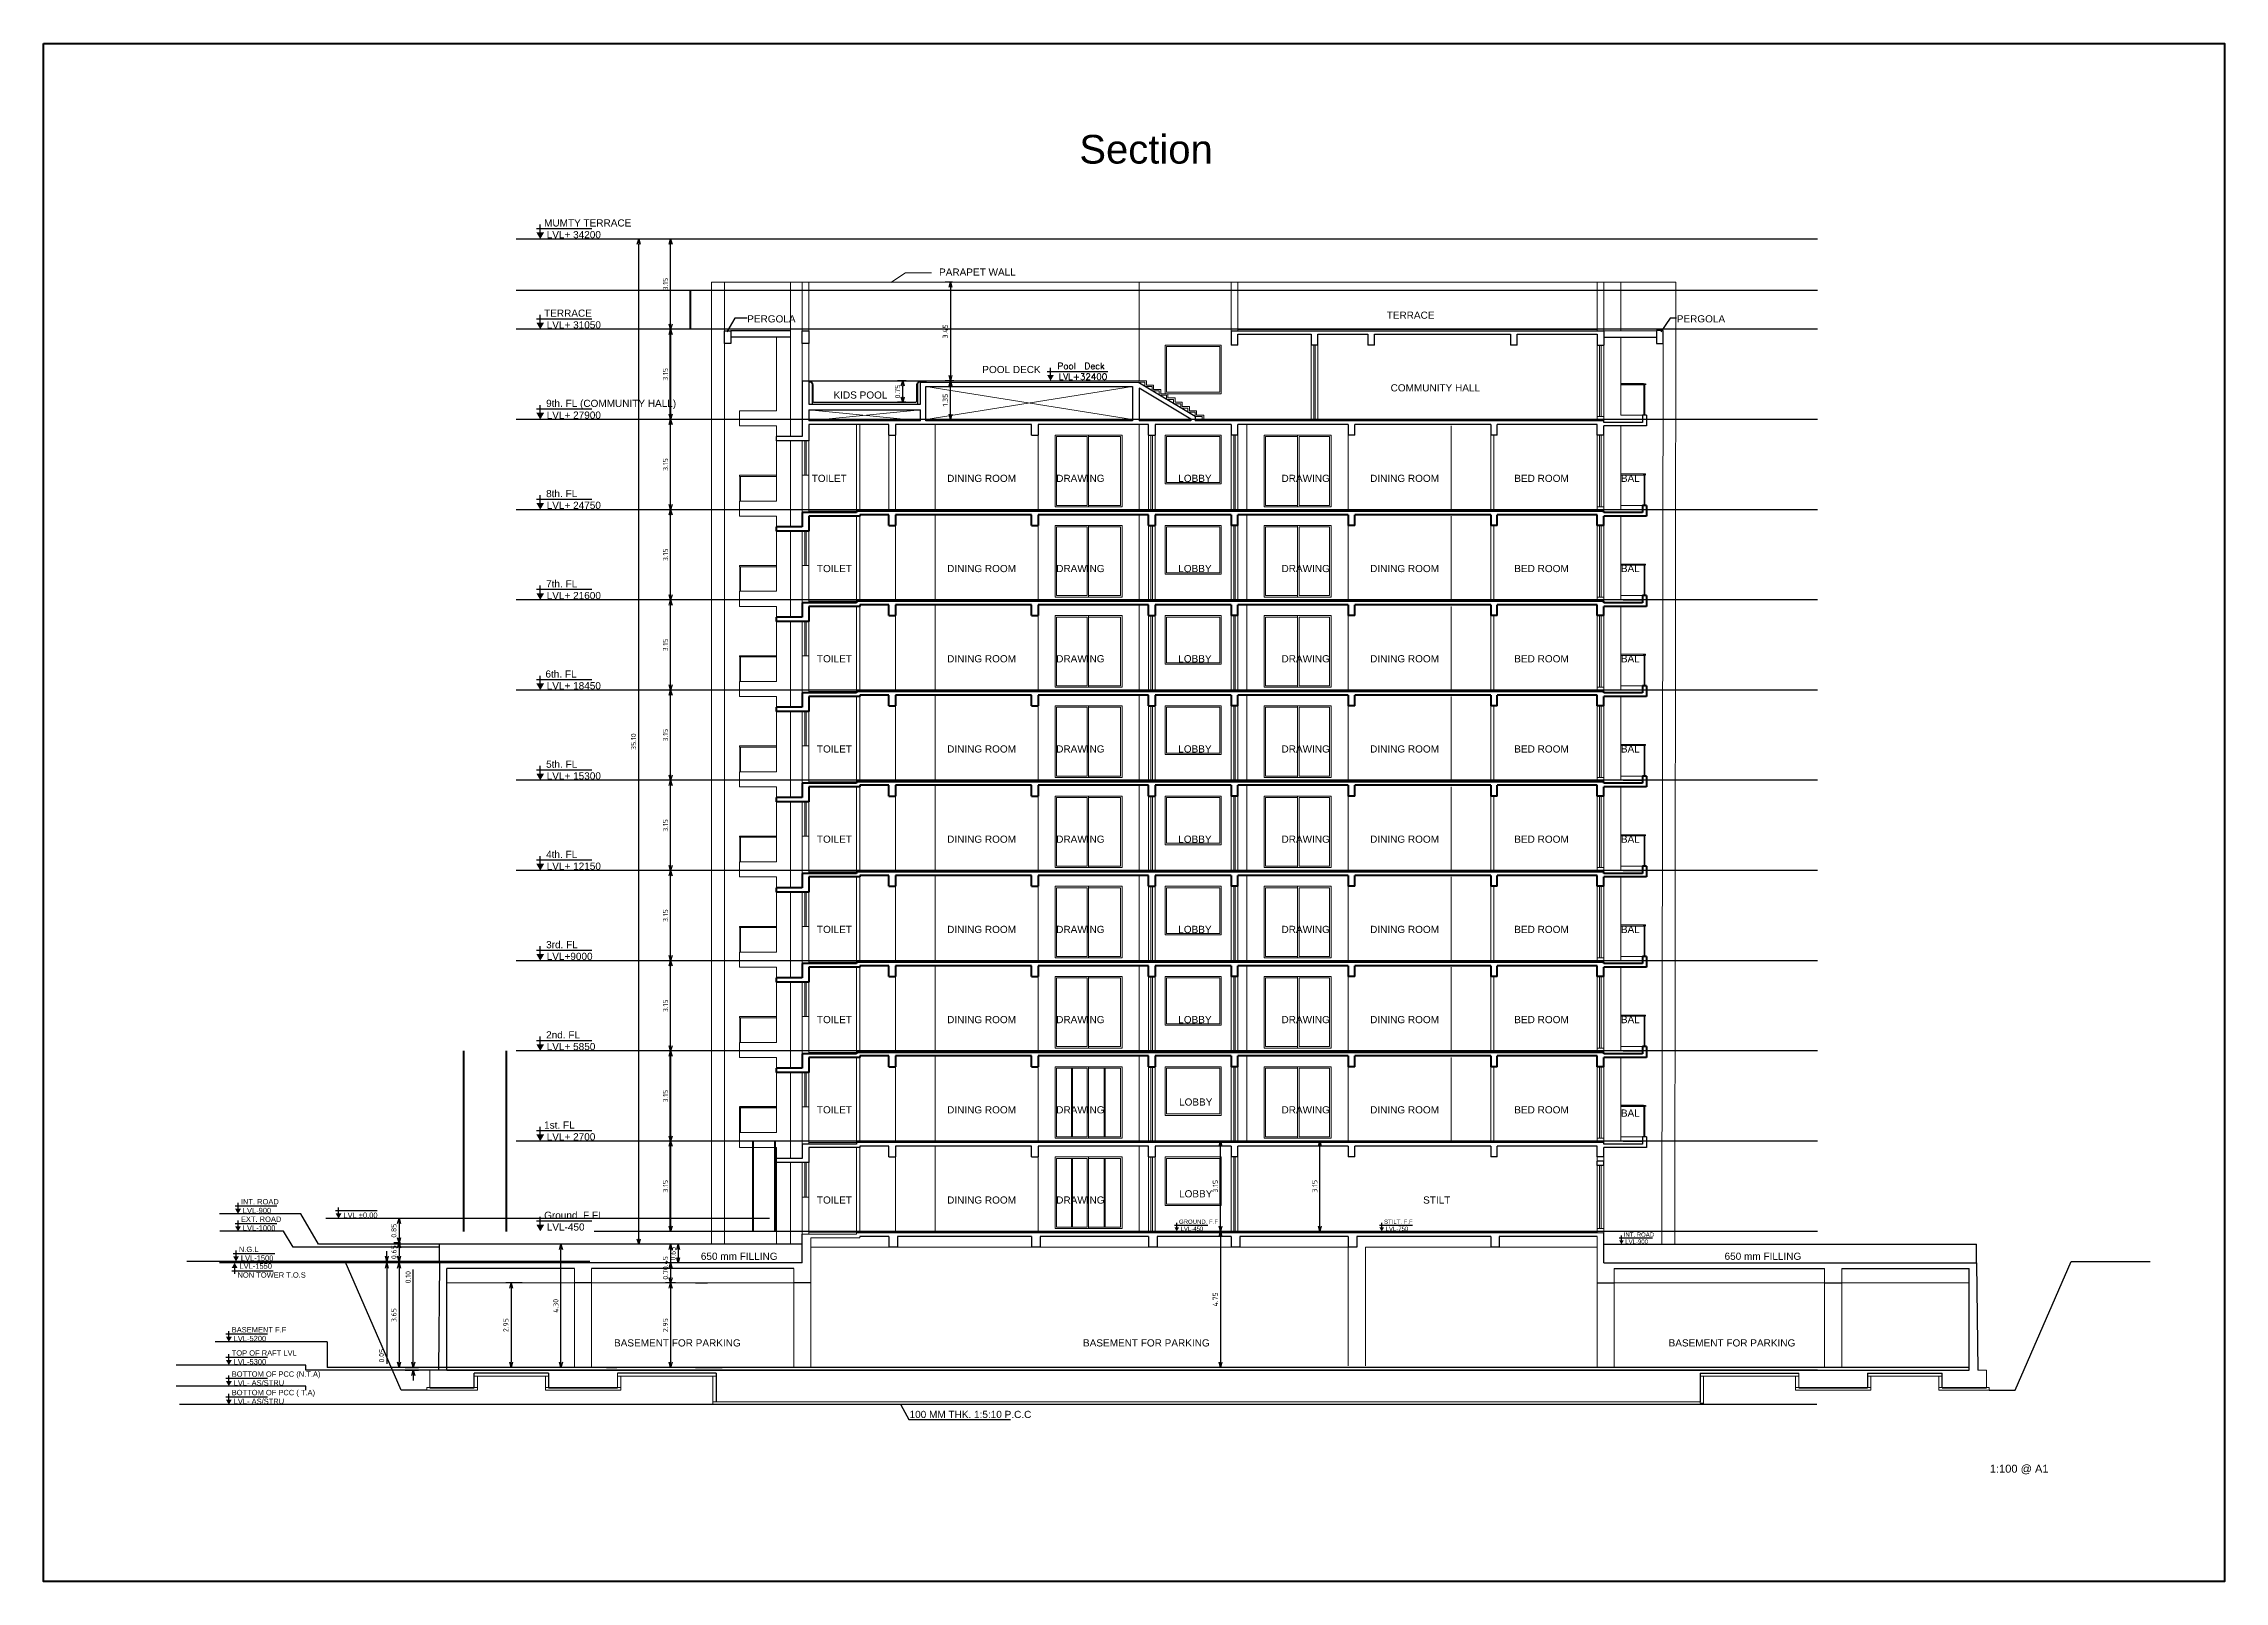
# Model space of a CAD drawing. Header units: inches. Extents: x 0 to 429, y 0 to 146.
# Drawn here: x 302.5 to 378.6, y 26.5 to 80.2 of the extents above; entities that cross this region are included whole.
import ezdxf
from ezdxf.enums import TextEntityAlignment as Align

# ---------------------------------------------------------------- set-up
doc = ezdxf.new("R2010")
doc.units = ezdxf.units.IN
doc.header["$MEASUREMENT"] = 0
doc.layers.get('DEFPOINTS').update_dxf_attribs({"lineweight": 18})
for name, color, linetype, lineweight in [('FLOOR-GROUND', 7, 'Continuous', 50), ('FLOOR-TERRACE', 7, 'Continuous', 50), ('FLOOR01', 7, 'Continuous', 50), ('FLOOR09', 7, 'Continuous', 50), ('XR-4BHK-A-B-SECT-SUB', 6, 'Continuous', 9), ('XR-4BHK-A-B-SECT-SUB$0$ELE', 4, 'Continuous', 20), ('XR-4BHK-A-B-SECT-SUB$0$LEVEL', 6, 'Continuous', 25), ('XR-4BHK-A-B-SECT-SUB$0$RCC', 5, 'Continuous', 50), ('XR-4BHK-A-B-SECT-SUB$0$WALL', 7, 'Continuous', 25)]:
    doc.layers.add(name, color=color, linetype=linetype, lineweight=lineweight)
doc.styles.add('BIG', font='arial.ttf')
doc.styles.add('Sanvi Common', font='isocpeur.ttf')
doc.styles.get("Standard").update_dxf_attribs({"font": 'arial.ttf'})
doc.styles.add('Xr-4BHK-A-B-Sect-Sub$0$ROMANS', font='arial.ttf')
doc.styles.add('Xr-4BHK-A-B-Sect-Sub$0$SECTION X-X$0$Standard', font='arial.ttf')
doc.styles.add('Xr-4BHK-A-B-Sect-Sub$0$SMALL', font='Romans')
doc.styles.add('Xr-4BHK-A-B-Sect-Sub$0$Xr-Typical Sections dwg$0$SECTION X-X$0$Standard', font='arial.ttf')
doc.dimstyles.new('Sanvi Common', dxfattribs={"dimtxt": 0.18, "dimasz": 0.18, "dimexe": 0.18, "dimexo": 0.0625, "dimgap": 0.09, "dimtad": 1, "dimzin": 0, "dimdsep": 46, "dimtxsty": 'Sanvi Common', "dimblk": 'OPEN30', "dimcen": 0.09, "dimclrd": 68, "dimclre": 68, "dimclrt": 40, "dimadec": 0, "dimazin": 0, "dimtfac": 1, "dimtofl": 0, "dimtmove": 0, "dimatfit": 3, "dimldrblk": 'OPEN30', "dimfxl": 1, "dimtolj": 1, "dimtzin": 0, "dimarcsym": 0})

msp = doc.modelspace()

# ---------------------------------------------------------------- texts
at = {"lineweight": 5}
for s, style, p in [('  PARAPET WALL', 'Xr-4BHK-A-B-Sect-Sub$0$SECTION X-X$0$Standard', (333.566, 72.104)), ('TERRACE', 'Xr-4BHK-A-B-Sect-Sub$0$SECTION X-X$0$Standard', (349.388, 70.598)), ('POOL DECK', 'Xr-4BHK-A-B-Sect-Sub$0$SECTION X-X$0$Standard', (335.269, 68.701)), ('KIDS POOL  ', 'Xr-4BHK-A-B-Sect-Sub$0$SECTION X-X$0$Standard', (330.075, 67.81)), ('COMMUNITY HALL', 'Xr-4BHK-A-B-Sect-Sub$0$SECTION X-X$0$Standard', (349.525, 68.061)), ('TOILET', 'Xr-4BHK-A-B-Sect-Sub$0$SECTION X-X$0$Standard', (329.313, 64.901)), ('DINING ROOM', 'Xr-4BHK-A-B-Sect-Sub$0$SECTION X-X$0$Standard', (334.042, 64.901)), ('DINING ROOM', 'Xr-4BHK-A-B-Sect-Sub$0$SECTION X-X$0$Standard', (334.041, 64.901)), ('DRAWING', 'Xr-4BHK-A-B-Sect-Sub$0$SECTION X-X$0$Standard', (337.849, 64.901)), ('DRAWING', 'Xr-4BHK-A-B-Sect-Sub$0$SECTION X-X$0$Standard', (337.849, 64.901)), ('LOBBY', 'Xr-4BHK-A-B-Sect-Sub$0$SECTION X-X$0$Standard', (342.111, 64.901)), ('LOBBY', 'Xr-4BHK-A-B-Sect-Sub$0$SECTION X-X$0$Standard', (342.111, 64.901)), ('DRAWING', 'Xr-4BHK-A-B-Sect-Sub$0$SECTION X-X$0$Standard', (345.716, 64.901)), ('DRAWING', 'Xr-4BHK-A-B-Sect-Sub$0$SECTION X-X$0$Standard', (345.716, 64.901)), ('DINING ROOM', 'Xr-4BHK-A-B-Sect-Sub$0$SECTION X-X$0$Standard', (348.81, 64.901)), ('DINING ROOM', 'Xr-4BHK-A-B-Sect-Sub$0$SECTION X-X$0$Standard', (348.81, 64.901)), ('BED ROOM', 'Xr-4BHK-A-B-Sect-Sub$0$SECTION X-X$0$Standard', (353.844, 64.901)), ('BED ROOM', 'Xr-4BHK-A-B-Sect-Sub$0$SECTION X-X$0$Standard', (353.844, 64.901)), ('BAL', 'Xr-4BHK-A-B-Sect-Sub$0$SECTION X-X$0$Standard', (357.565, 64.901)), ('TOILET', 'Xr-4BHK-A-B-Sect-Sub$0$SECTION X-X$0$Standard', (329.495, 61.751)), ('DINING ROOM', 'Xr-4BHK-A-B-Sect-Sub$0$SECTION X-X$0$Standard', (334.041, 61.751)), ('DRAWING', 'Xr-4BHK-A-B-Sect-Sub$0$SECTION X-X$0$Standard', (337.849, 61.751)), ('LOBBY', 'Xr-4BHK-A-B-Sect-Sub$0$SECTION X-X$0$Standard', (342.111, 61.751)), ('DRAWING', 'Xr-4BHK-A-B-Sect-Sub$0$SECTION X-X$0$Standard', (345.716, 61.751)), ('DINING ROOM', 'Xr-4BHK-A-B-Sect-Sub$0$SECTION X-X$0$Standard', (348.81, 61.751)), ('BED ROOM', 'Xr-4BHK-A-B-Sect-Sub$0$SECTION X-X$0$Standard', (353.844, 61.751)), ('BAL', 'Xr-4BHK-A-B-Sect-Sub$0$SECTION X-X$0$Standard', (357.565, 61.751)), ('TOILET', 'Xr-4BHK-A-B-Sect-Sub$0$SECTION X-X$0$Standard', (329.495, 58.601)), ('DINING ROOM', 'Xr-4BHK-A-B-Sect-Sub$0$SECTION X-X$0$Standard', (334.041, 58.601)), ('DRAWING', 'Xr-4BHK-A-B-Sect-Sub$0$SECTION X-X$0$Standard', (337.849, 58.601)), ('LOBBY', 'Xr-4BHK-A-B-Sect-Sub$0$SECTION X-X$0$Standard', (342.111, 58.601)), ('DRAWING', 'Xr-4BHK-A-B-Sect-Sub$0$SECTION X-X$0$Standard', (345.716, 58.601)), ('DINING ROOM', 'Xr-4BHK-A-B-Sect-Sub$0$SECTION X-X$0$Standard', (348.81, 58.601)), ('BED ROOM', 'Xr-4BHK-A-B-Sect-Sub$0$SECTION X-X$0$Standard', (353.844, 58.601)), ('BAL', 'Xr-4BHK-A-B-Sect-Sub$0$SECTION X-X$0$Standard', (357.565, 58.601)), ('TOILET', 'Xr-4BHK-A-B-Sect-Sub$0$SECTION X-X$0$Standard', (329.495, 55.451)), ('DINING ROOM', 'Xr-4BHK-A-B-Sect-Sub$0$SECTION X-X$0$Standard', (334.041, 55.451)), ('DRAWING', 'Xr-4BHK-A-B-Sect-Sub$0$SECTION X-X$0$Standard', (337.849, 55.451)), ('LOBBY', 'Xr-4BHK-A-B-Sect-Sub$0$SECTION X-X$0$Standard', (342.111, 55.451)), ('DRAWING', 'Xr-4BHK-A-B-Sect-Sub$0$SECTION X-X$0$Standard', (345.716, 55.451)), ('DINING ROOM', 'Xr-4BHK-A-B-Sect-Sub$0$SECTION X-X$0$Standard', (348.81, 55.451)), ('BED ROOM', 'Xr-4BHK-A-B-Sect-Sub$0$SECTION X-X$0$Standard', (353.844, 55.451)), ('BAL', 'Xr-4BHK-A-B-Sect-Sub$0$SECTION X-X$0$Standard', (357.565, 55.451)), ('TOILET', 'Xr-4BHK-A-B-Sect-Sub$0$SECTION X-X$0$Standard', (329.495, 52.301)), ('DINING ROOM', 'Xr-4BHK-A-B-Sect-Sub$0$SECTION X-X$0$Standard', (334.041, 52.301)), ('DRAWING', 'Xr-4BHK-A-B-Sect-Sub$0$SECTION X-X$0$Standard', (337.849, 52.301)), ('LOBBY', 'Xr-4BHK-A-B-Sect-Sub$0$SECTION X-X$0$Standard', (342.111, 52.301)), ('DRAWING', 'Xr-4BHK-A-B-Sect-Sub$0$SECTION X-X$0$Standard', (345.716, 52.301)), ('DINING ROOM', 'Xr-4BHK-A-B-Sect-Sub$0$SECTION X-X$0$Standard', (348.81, 52.301)), ('BED ROOM', 'Xr-4BHK-A-B-Sect-Sub$0$SECTION X-X$0$Standard', (353.844, 52.301)), ('BAL', 'Xr-4BHK-A-B-Sect-Sub$0$SECTION X-X$0$Standard', (357.565, 52.301)), ('TOILET', 'Xr-4BHK-A-B-Sect-Sub$0$SECTION X-X$0$Standard', (329.495, 49.151)), ('DINING ROOM', 'Xr-4BHK-A-B-Sect-Sub$0$SECTION X-X$0$Standard', (334.041, 49.151)), ('DRAWING', 'Xr-4BHK-A-B-Sect-Sub$0$SECTION X-X$0$Standard', (337.849, 49.151)), ('LOBBY', 'Xr-4BHK-A-B-Sect-Sub$0$SECTION X-X$0$Standard', (342.111, 49.151)), ('DRAWING', 'Xr-4BHK-A-B-Sect-Sub$0$SECTION X-X$0$Standard', (345.716, 49.151)), ('DINING ROOM', 'Xr-4BHK-A-B-Sect-Sub$0$SECTION X-X$0$Standard', (348.81, 49.151)), ('BED ROOM', 'Xr-4BHK-A-B-Sect-Sub$0$SECTION X-X$0$Standard', (353.844, 49.151)), ('BAL', 'Xr-4BHK-A-B-Sect-Sub$0$SECTION X-X$0$Standard', (357.565, 49.151)), ('TOILET', 'Xr-4BHK-A-B-Sect-Sub$0$SECTION X-X$0$Standard', (329.495, 46.001)), ('DINING ROOM', 'Xr-4BHK-A-B-Sect-Sub$0$SECTION X-X$0$Standard', (334.041, 46.001)), ('DRAWING', 'Xr-4BHK-A-B-Sect-Sub$0$SECTION X-X$0$Standard', (337.849, 46.001)), ('LOBBY', 'Xr-4BHK-A-B-Sect-Sub$0$SECTION X-X$0$Standard', (342.111, 46.001)), ('DRAWING', 'Xr-4BHK-A-B-Sect-Sub$0$SECTION X-X$0$Standard', (345.716, 46.001)), ('DINING ROOM', 'Xr-4BHK-A-B-Sect-Sub$0$SECTION X-X$0$Standard', (348.81, 46.001)), ('BED ROOM', 'Xr-4BHK-A-B-Sect-Sub$0$SECTION X-X$0$Standard', (353.844, 46.001)), ('BAL', 'Xr-4BHK-A-B-Sect-Sub$0$SECTION X-X$0$Standard', (357.565, 46.001)), ('TOILET', 'Xr-4BHK-A-B-Sect-Sub$0$SECTION X-X$0$Standard', (329.495, 42.851)), ('DINING ROOM', 'Xr-4BHK-A-B-Sect-Sub$0$SECTION X-X$0$Standard', (334.041, 42.851)), ('DRAWING', 'Xr-4BHK-A-B-Sect-Sub$0$SECTION X-X$0$Standard', (337.849, 42.851)), ('LOBBY', 'Xr-4BHK-A-B-Sect-Sub$0$SECTION X-X$0$Standard', (342.138, 43.123)), ('DRAWING', 'Xr-4BHK-A-B-Sect-Sub$0$SECTION X-X$0$Standard', (345.716, 42.851)), ('DINING ROOM', 'Xr-4BHK-A-B-Sect-Sub$0$SECTION X-X$0$Standard', (348.81, 42.851)), ('BED ROOM', 'Xr-4BHK-A-B-Sect-Sub$0$SECTION X-X$0$Standard', (353.844, 42.851)), ('BAL', 'Xr-4BHK-A-B-Sect-Sub$0$SECTION X-X$0$Standard', (357.565, 42.737)), ('TOILET', 'Xr-4BHK-A-B-Sect-Sub$0$SECTION X-X$0$Standard', (329.495, 39.701)), ('DINING ROOM', 'Xr-4BHK-A-B-Sect-Sub$0$SECTION X-X$0$Standard', (334.041, 39.701)), ('DRAWING', 'Xr-4BHK-A-B-Sect-Sub$0$SECTION X-X$0$Standard', (337.849, 39.701)), ('LOBBY', 'Xr-4BHK-A-B-Sect-Sub$0$SECTION X-X$0$Standard', (342.138, 39.919)), ('STILT', 'Xr-4BHK-A-B-Sect-Sub$0$SECTION X-X$0$Standard', (350.661, 39.701)), ('650 mm FILLING', 'Xr-4BHK-A-B-Sect-Sub$0$SECTION X-X$0$Standard', (325.442, 37.737)), ('650 mm FILLING', 'Xr-4BHK-A-B-Sect-Sub$0$SECTION X-X$0$Standard', (361.185, 37.737)), ('BASEMENT FOR PARKING', 'Xr-4BHK-A-B-Sect-Sub$0$SECTION X-X$0$Standard', (322.411, 34.712)), ('BASEMENT FOR PARKING', 'Xr-4BHK-A-B-Sect-Sub$0$SECTION X-X$0$Standard', (338.785, 34.712)), ('BASEMENT FOR PARKING', 'Xr-4BHK-A-B-Sect-Sub$0$SECTION X-X$0$Standard', (359.232, 34.712)), ('100 MM THK. 1:5:10 P.C.C', 'Xr-4BHK-A-B-Sect-Sub$0$Xr-Typical Sections dwg$0$SECTION X-X$0$Standard', (332.73, 32.215))]:
    msp.add_text(s, height=0.25, dxfattribs=dict(at, style=style)).set_placement(p)
at = {"style": 'BIG'}
msp.add_text('1:100 @ A1', height=0.2774, dxfattribs=at).set_placement((370.445, 30.305))
at = {"lineweight": 5, "char_height": 0.25, "width": 4.8689, "attachment_point": 8, "style": 'Xr-4BHK-A-B-Sect-Sub$0$SECTION X-X$0$Standard'}
for insert in [(327.905, 70.466), (360.36, 70.467)]:
    msp.add_mtext('PERGOLA  ', dxfattribs=dict(at, insert=insert))
at = {"layer": 'FLOOR-GROUND', "color": 141}
msp.add_text('Section', height=1, dxfattribs=at).set_placement((340.987, 76.516), align=Align.MIDDLE_CENTER)

# ---------------------------------------------------------------- blocks, each defined once
blk = doc.blocks.new('Xr-4BHK-A-B-Sect-Sub$0$Level')
at = {"color": 0}
for p, q in [((-1.2, 3.28), (16, 3.28)), ((0, 2.08), (0, 4.48))]:
    blk.add_line(p, q, dxfattribs=at)
blk.add_solid([(0, 0), (-1.2, 2.08), (1.2, 2.08)], dxfattribs=at)
at = {"style": 'Xr-4BHK-A-B-Sect-Sub$0$ROMANS'}
for tag, p in [('LEVEL-S', (1.21, 3.75)), ('LVL+', (1.21, 0.81))]:
    blk.add_attdef(tag, p, '', height=2, dxfattribs=at)
blk = doc.blocks.new('Xr-4BHK-A-B-Sect-Sub$0$358')
at = {"layer": 'XR-4BHK-A-B-SECT-SUB$0$LEVEL'}
ref = blk.add_blockref('Xr-4BHK-A-B-Sect-Sub$0$Level', (-2, 34650), dxfattribs=dict(at, xscale=112.5, yscale=112.5, zscale=112.5))
ref.add_attrib('LEVEL-S', 'MUMTY TERRACE ', (132, 35088), dxfattribs={"lineweight": 30, "height": 250, "style": 'Xr-4BHK-A-B-Sect-Sub$0$ROMANS'})
ref.add_attrib('LVL+', 'LVL+ 34200', (223, 34678), dxfattribs={"lineweight": 30, "height": 250, "style": 'Xr-4BHK-A-B-Sect-Sub$0$ROMANS'})
ref = blk.add_blockref('Xr-4BHK-A-B-Sect-Sub$0$Level', (-2, 31500), dxfattribs=dict(at, xscale=112.5, yscale=112.5, zscale=112.5))
ref.add_attrib('LEVEL-S', 'TERRACE', (132, 31938), dxfattribs={"lineweight": 30, "height": 250, "style": 'Xr-4BHK-A-B-Sect-Sub$0$ROMANS'})
ref.add_attrib('LVL+', 'LVL+ 31050', (223, 31528), dxfattribs={"lineweight": 30, "height": 250, "style": 'Xr-4BHK-A-B-Sect-Sub$0$ROMANS'})
ref = blk.add_blockref('Xr-4BHK-A-B-Sect-Sub$0$Level', (-2, 28350), dxfattribs=dict(at, xscale=112.5, yscale=112.5, zscale=112.5))
ref.add_attrib('LEVEL-S', '9th. FL (COMMUNITY HALL)', (203, 28788), dxfattribs={"lineweight": 30, "height": 250, "style": 'Xr-4BHK-A-B-Sect-Sub$0$ROMANS'})
ref.add_attrib('LVL+', 'LVL+ 27900', (223, 28378), dxfattribs={"lineweight": 30, "height": 250, "style": 'Xr-4BHK-A-B-Sect-Sub$0$ROMANS'})
ref = blk.add_blockref('Xr-4BHK-A-B-Sect-Sub$0$Level', (-2, 25200), dxfattribs=dict(at, xscale=112.5, yscale=112.5, zscale=112.5))
ref.add_attrib('LEVEL-S', '8th. FL ', (203, 25638), dxfattribs={"lineweight": 30, "height": 250, "style": 'Xr-4BHK-A-B-Sect-Sub$0$ROMANS'})
ref.add_attrib('LVL+', 'LVL+ 24750', (223, 25228), dxfattribs={"lineweight": 30, "height": 250, "style": 'Xr-4BHK-A-B-Sect-Sub$0$ROMANS'})
ref = blk.add_blockref('Xr-4BHK-A-B-Sect-Sub$0$Level', (-2, 22050), dxfattribs=dict(at, xscale=112.5, yscale=112.5, zscale=112.5))
ref.add_attrib('LEVEL-S', '7th. FL ', (203, 22488), dxfattribs={"lineweight": 30, "height": 250, "style": 'Xr-4BHK-A-B-Sect-Sub$0$ROMANS'})
ref.add_attrib('LVL+', 'LVL+ 21600', (223, 22078), dxfattribs={"lineweight": 30, "height": 250, "style": 'Xr-4BHK-A-B-Sect-Sub$0$ROMANS'})
ref = blk.add_blockref('Xr-4BHK-A-B-Sect-Sub$0$Level', (-2, 18900), dxfattribs=dict(at, xscale=112.5, yscale=112.5, zscale=112.5))
ref.add_attrib('LEVEL-S', '6th. FL ', (180, 19338), dxfattribs={"lineweight": 30, "height": 250, "style": 'Xr-4BHK-A-B-Sect-Sub$0$ROMANS'})
ref.add_attrib('LVL+', 'LVL+ 18450', (223, 18928), dxfattribs={"lineweight": 30, "height": 250, "style": 'Xr-4BHK-A-B-Sect-Sub$0$ROMANS'})
ref = blk.add_blockref('Xr-4BHK-A-B-Sect-Sub$0$Level', (-2, 15750), dxfattribs=dict(at, xscale=112.5, yscale=112.5, zscale=112.5))
ref.add_attrib('LEVEL-S', '5th. FL ', (203, 16188), dxfattribs={"lineweight": 30, "height": 250, "style": 'Xr-4BHK-A-B-Sect-Sub$0$ROMANS'})
ref.add_attrib('LVL+', 'LVL+ 15300', (223, 15778), dxfattribs={"lineweight": 30, "height": 250, "style": 'Xr-4BHK-A-B-Sect-Sub$0$ROMANS'})
ref = blk.add_blockref('Xr-4BHK-A-B-Sect-Sub$0$Level', (-2, 12600), dxfattribs=dict(at, xscale=112.5, yscale=112.5, zscale=112.5))
ref.add_attrib('LEVEL-S', '4th. FL ', (203, 13038), dxfattribs={"lineweight": 30, "height": 250, "style": 'Xr-4BHK-A-B-Sect-Sub$0$ROMANS'})
ref.add_attrib('LVL+', 'LVL+ 12150', (223, 12628), dxfattribs={"lineweight": 30, "height": 250, "style": 'Xr-4BHK-A-B-Sect-Sub$0$ROMANS'})
ref = blk.add_blockref('Xr-4BHK-A-B-Sect-Sub$0$Level', (-2, 9450), dxfattribs=dict(at, xscale=112.5, yscale=112.5, zscale=112.5))
ref.add_attrib('LEVEL-S', '3rd. FL ', (203, 9888), dxfattribs={"lineweight": 30, "height": 250, "style": 'Xr-4BHK-A-B-Sect-Sub$0$ROMANS'})
ref.add_attrib('LVL+', 'LVL+9000', (223, 9478), dxfattribs={"lineweight": 30, "height": 250, "style": 'Xr-4BHK-A-B-Sect-Sub$0$ROMANS'})
ref = blk.add_blockref('Xr-4BHK-A-B-Sect-Sub$0$Level', (-2, 6300), dxfattribs=dict(at, xscale=112.5, yscale=112.5, zscale=112.5))
ref.add_attrib('LEVEL-S', '2nd. FL ', (203, 6738), dxfattribs={"lineweight": 30, "height": 250, "style": 'Xr-4BHK-A-B-Sect-Sub$0$ROMANS'})
ref.add_attrib('LVL+', 'LVL+ 5850', (223, 6328), dxfattribs={"lineweight": 30, "height": 250, "style": 'Xr-4BHK-A-B-Sect-Sub$0$ROMANS'})
ref = blk.add_blockref('Xr-4BHK-A-B-Sect-Sub$0$Level', (-2, 3150), dxfattribs=dict(at, xscale=112.5, yscale=112.5, zscale=112.5))
ref.add_attrib('LEVEL-S', '1st. FL ', (132, 3588), dxfattribs={"lineweight": 30, "height": 250, "style": 'Xr-4BHK-A-B-Sect-Sub$0$ROMANS'})
ref.add_attrib('LVL+', 'LVL+ 2700', (223, 3178), dxfattribs={"lineweight": 30, "height": 250, "style": 'Xr-4BHK-A-B-Sect-Sub$0$ROMANS'})
ref = blk.add_blockref('Xr-4BHK-A-B-Sect-Sub$0$Level', (0, 0), dxfattribs=dict(at, xscale=112.5, yscale=112.5, zscale=112.5))
ref.add_attrib('LEVEL-S', 'Ground. F.FL', (134, 438), dxfattribs={"lineweight": 30, "height": 250, "style": 'Xr-4BHK-A-B-Sect-Sub$0$ROMANS'})
ref.add_attrib('LVL+', 'LVL-450', (225, 28), dxfattribs={"lineweight": 30, "height": 250, "style": 'Xr-4BHK-A-B-Sect-Sub$0$ROMANS'})
blk = doc.blocks.new('_Open30')
at = {"color": 0, "linetype": 'ByBlock', "lineweight": -2}
for p, q in [((-1, 0.27), (0, 0)), ((0, 0), (-1, -0.27)), ((0, 0), (-1, 0))]:
    blk.add_line(p, q, dxfattribs=at)
blk = doc.blocks.new('*D486')
at = {"color": 68, "lineweight": -2, "transparency": 16777216}
for p, q in [((324.598, 41.881), (324.207, 41.881)), ((324.387, 38.911), (324.387, 41.701)), ((324.598, 38.731), (324.207, 38.731))]:
    blk.add_line(p, q, dxfattribs=at)
at = {"layer": 'DEFPOINTS', "color": 0, "transparency": 16777216}
for p in [(324.387, 41.881), (324.66, 41.881), (324.66, 38.731)]:
    blk.add_point(p, dxfattribs=at)
at = {"color": 68, "lineweight": -2, "transparency": 16777216, "xscale": 0.18, "yscale": 0.18, "zscale": 0.18}
for p, rotation in [((324.387, 41.881), 90), ((324.387, 38.731), 270)]:
    blk.add_blockref('_Open30', p, dxfattribs=dict(at, rotation=rotation))
at = {"color": 40, "transparency": 16777216, "insert": (324.207, 40.306), "char_height": 0.18, "attachment_point": 5, "rotation": 90, "style": 'Sanvi Common'}
blk.add_mtext('\\A1;3.15', dxfattribs=at)
blk = doc.blocks.new('*D487')
at = {"color": 68, "lineweight": -2, "transparency": 16777216}
for p, q in [((324.546, 45.031), (324.207, 45.031)), ((324.387, 42.061), (324.387, 44.851)), ((324.598, 41.881), (324.207, 41.881))]:
    blk.add_line(p, q, dxfattribs=at)
at = {"layer": 'DEFPOINTS', "color": 0, "transparency": 16777216}
for p in [(324.387, 45.031), (324.608, 45.031), (324.66, 41.881)]:
    blk.add_point(p, dxfattribs=at)
at = {"color": 68, "lineweight": -2, "transparency": 16777216, "xscale": 0.18, "yscale": 0.18, "zscale": 0.18}
for p, rotation in [((324.387, 45.031), 90), ((324.387, 41.881), 270)]:
    blk.add_blockref('_Open30', p, dxfattribs=dict(at, rotation=rotation))
at = {"color": 40, "transparency": 16777216, "insert": (324.207, 43.456), "char_height": 0.18, "attachment_point": 5, "rotation": 90, "style": 'Sanvi Common'}
blk.add_mtext('\\A1;3.15', dxfattribs=at)
blk = doc.blocks.new('*D488')
at = {"color": 68, "lineweight": -2, "transparency": 16777216}
for p, q in [((324.624, 48.181), (324.207, 48.181)), ((324.387, 45.211), (324.387, 48.001)), ((324.546, 45.031), (324.207, 45.031))]:
    blk.add_line(p, q, dxfattribs=at)
at = {"layer": 'DEFPOINTS', "color": 0, "transparency": 16777216}
for p in [(324.387, 48.181), (324.686, 48.181), (324.608, 45.031)]:
    blk.add_point(p, dxfattribs=at)
at = {"color": 68, "lineweight": -2, "transparency": 16777216, "xscale": 0.18, "yscale": 0.18, "zscale": 0.18}
for p, rotation in [((324.387, 48.181), 90), ((324.387, 45.031), 270)]:
    blk.add_blockref('_Open30', p, dxfattribs=dict(at, rotation=rotation))
at = {"color": 40, "transparency": 16777216, "insert": (324.207, 46.606), "char_height": 0.18, "attachment_point": 5, "rotation": 90, "style": 'Sanvi Common'}
blk.add_mtext('\\A1;3.15', dxfattribs=at)
blk = doc.blocks.new('*D489')
at = {"color": 68, "lineweight": -2, "transparency": 16777216}
for p, q in [((324.664, 51.331), (324.207, 51.331)), ((324.387, 48.361), (324.387, 51.151)), ((324.624, 48.181), (324.207, 48.181))]:
    blk.add_line(p, q, dxfattribs=at)
at = {"layer": 'DEFPOINTS', "color": 0, "transparency": 16777216}
for p in [(324.387, 51.331), (324.726, 51.331), (324.686, 48.181)]:
    blk.add_point(p, dxfattribs=at)
at = {"color": 68, "lineweight": -2, "transparency": 16777216, "xscale": 0.18, "yscale": 0.18, "zscale": 0.18}
for p, rotation in [((324.387, 51.331), 90), ((324.387, 48.181), 270)]:
    blk.add_blockref('_Open30', p, dxfattribs=dict(at, rotation=rotation))
at = {"color": 40, "transparency": 16777216, "insert": (324.207, 49.756), "char_height": 0.18, "attachment_point": 5, "rotation": 90, "style": 'Sanvi Common'}
blk.add_mtext('\\A1;3.15', dxfattribs=at)
blk = doc.blocks.new('*D490')
at = {"color": 68, "lineweight": -2, "transparency": 16777216}
for p, q in [((324.689, 54.481), (324.207, 54.481)), ((324.387, 51.511), (324.387, 54.301)), ((324.664, 51.331), (324.207, 51.331))]:
    blk.add_line(p, q, dxfattribs=at)
at = {"layer": 'DEFPOINTS', "color": 0, "transparency": 16777216}
for p in [(324.387, 54.481), (324.751, 54.481), (324.726, 51.331)]:
    blk.add_point(p, dxfattribs=at)
at = {"color": 68, "lineweight": -2, "transparency": 16777216, "xscale": 0.18, "yscale": 0.18, "zscale": 0.18}
for p, rotation in [((324.387, 54.481), 90), ((324.387, 51.331), 270)]:
    blk.add_blockref('_Open30', p, dxfattribs=dict(at, rotation=rotation))
at = {"color": 40, "transparency": 16777216, "insert": (324.207, 52.906), "char_height": 0.18, "attachment_point": 5, "rotation": 90, "style": 'Sanvi Common'}
blk.add_mtext('\\A1;3.15', dxfattribs=at)
blk = doc.blocks.new('*D491')
at = {"color": 68, "lineweight": -2, "transparency": 16777216}
for p, q in [((324.714, 57.631), (324.207, 57.631)), ((324.387, 54.661), (324.387, 57.451)), ((324.689, 54.481), (324.207, 54.481))]:
    blk.add_line(p, q, dxfattribs=at)
at = {"layer": 'DEFPOINTS', "color": 0, "transparency": 16777216}
for p in [(324.387, 57.631), (324.777, 57.631), (324.751, 54.481)]:
    blk.add_point(p, dxfattribs=at)
at = {"color": 68, "lineweight": -2, "transparency": 16777216, "xscale": 0.18, "yscale": 0.18, "zscale": 0.18}
for p, rotation in [((324.387, 57.631), 90), ((324.387, 54.481), 270)]:
    blk.add_blockref('_Open30', p, dxfattribs=dict(at, rotation=rotation))
at = {"color": 40, "transparency": 16777216, "insert": (324.207, 56.056), "char_height": 0.18, "attachment_point": 5, "rotation": 90, "style": 'Sanvi Common'}
blk.add_mtext('\\A1;3.15', dxfattribs=at)
blk = doc.blocks.new('*D492')
at = {"color": 68, "lineweight": -2, "transparency": 16777216}
for p, q in [((324.596, 60.781), (324.207, 60.781)), ((324.387, 57.811), (324.387, 60.601)), ((324.714, 57.631), (324.207, 57.631))]:
    blk.add_line(p, q, dxfattribs=at)
at = {"layer": 'DEFPOINTS', "color": 0, "transparency": 16777216}
for p in [(324.387, 60.781), (324.659, 60.781), (324.777, 57.631)]:
    blk.add_point(p, dxfattribs=at)
at = {"color": 68, "lineweight": -2, "transparency": 16777216, "xscale": 0.18, "yscale": 0.18, "zscale": 0.18}
for p, rotation in [((324.387, 60.781), 90), ((324.387, 57.631), 270)]:
    blk.add_blockref('_Open30', p, dxfattribs=dict(at, rotation=rotation))
at = {"color": 40, "transparency": 16777216, "insert": (324.207, 59.206), "char_height": 0.18, "attachment_point": 5, "rotation": 90, "style": 'Sanvi Common'}
blk.add_mtext('\\A1;3.15', dxfattribs=at)
blk = doc.blocks.new('*D493')
at = {"color": 68, "lineweight": -2, "transparency": 16777216}
for p, q in [((324.675, 63.931), (324.207, 63.931)), ((324.387, 60.961), (324.387, 63.751)), ((324.596, 60.781), (324.207, 60.781))]:
    blk.add_line(p, q, dxfattribs=at)
at = {"layer": 'DEFPOINTS', "color": 0, "transparency": 16777216}
for p in [(324.387, 63.931), (324.738, 63.931), (324.659, 60.781)]:
    blk.add_point(p, dxfattribs=at)
at = {"color": 68, "lineweight": -2, "transparency": 16777216, "xscale": 0.18, "yscale": 0.18, "zscale": 0.18}
for p, rotation in [((324.387, 63.931), 90), ((324.387, 60.781), 270)]:
    blk.add_blockref('_Open30', p, dxfattribs=dict(at, rotation=rotation))
at = {"color": 40, "transparency": 16777216, "insert": (324.207, 62.356), "char_height": 0.18, "attachment_point": 5, "rotation": 90, "style": 'Sanvi Common'}
blk.add_mtext('\\A1;3.15', dxfattribs=at)
blk = doc.blocks.new('*D494')
at = {"color": 68, "lineweight": -2, "transparency": 16777216}
for p, q in [((324.616, 67.081), (324.207, 67.081)), ((324.387, 64.111), (324.387, 66.901)), ((324.675, 63.931), (324.207, 63.931))]:
    blk.add_line(p, q, dxfattribs=at)
at = {"layer": 'DEFPOINTS', "color": 0, "transparency": 16777216}
for p in [(324.387, 67.081), (324.679, 67.081), (324.738, 63.931)]:
    blk.add_point(p, dxfattribs=at)
at = {"color": 68, "lineweight": -2, "transparency": 16777216, "xscale": 0.18, "yscale": 0.18, "zscale": 0.18}
for p, rotation in [((324.387, 67.081), 90), ((324.387, 63.931), 270)]:
    blk.add_blockref('_Open30', p, dxfattribs=dict(at, rotation=rotation))
at = {"color": 40, "transparency": 16777216, "insert": (324.207, 65.506), "char_height": 0.18, "attachment_point": 5, "rotation": 90, "style": 'Sanvi Common'}
blk.add_mtext('\\A1;3.15', dxfattribs=at)
blk = doc.blocks.new('*D495')
at = {"color": 68, "lineweight": -2, "transparency": 16777216}
for p, q in [((324.524, 73.381), (324.207, 73.381)), ((324.387, 70.411), (324.387, 73.201)), ((324.48, 70.231), (324.207, 70.231))]:
    blk.add_line(p, q, dxfattribs=at)
at = {"layer": 'DEFPOINTS', "color": 0, "transparency": 16777216}
for p in [(324.387, 73.381), (324.587, 73.381), (324.542, 70.231)]:
    blk.add_point(p, dxfattribs=at)
at = {"color": 68, "lineweight": -2, "transparency": 16777216, "xscale": 0.18, "yscale": 0.18, "zscale": 0.18}
for p, rotation in [((324.387, 73.381), 90), ((324.387, 70.231), 270)]:
    blk.add_blockref('_Open30', p, dxfattribs=dict(at, rotation=rotation))
at = {"color": 40, "transparency": 16777216, "insert": (324.207, 71.806), "char_height": 0.18, "attachment_point": 5, "rotation": 90, "style": 'Sanvi Common'}
blk.add_mtext('\\A1;3.15', dxfattribs=at)
blk = doc.blocks.new('*D496')
at = {"color": 68, "lineweight": -2, "transparency": 16777216}
for p, q in [((324.616, 70.231), (324.207, 70.231)), ((324.387, 67.261), (324.387, 70.051)), ((324.616, 67.081), (324.207, 67.081))]:
    blk.add_line(p, q, dxfattribs=at)
at = {"layer": 'DEFPOINTS', "color": 0, "transparency": 16777216}
for p in [(324.387, 70.231), (324.679, 70.231), (324.679, 67.081)]:
    blk.add_point(p, dxfattribs=at)
at = {"color": 68, "lineweight": -2, "transparency": 16777216, "xscale": 0.18, "yscale": 0.18, "zscale": 0.18}
for p, rotation in [((324.387, 70.231), 90), ((324.387, 67.081), 270)]:
    blk.add_blockref('_Open30', p, dxfattribs=dict(at, rotation=rotation))
at = {"color": 40, "transparency": 16777216, "insert": (324.207, 68.656), "char_height": 0.18, "attachment_point": 5, "rotation": 90, "style": 'Sanvi Common'}
blk.add_mtext('\\A1;3.15', dxfattribs=at)
blk = doc.blocks.new('*D497')
at = {"color": 68, "lineweight": -2, "transparency": 16777216}
for p, q in [((324.83, 73.381), (323.092, 73.381)), ((323.272, 38.461), (323.272, 73.201)), ((323.555, 38.281), (323.092, 38.281))]:
    blk.add_line(p, q, dxfattribs=at)
at = {"layer": 'DEFPOINTS', "color": 0, "transparency": 16777216}
for p in [(323.272, 73.381), (324.893, 73.381), (323.618, 38.281)]:
    blk.add_point(p, dxfattribs=at)
at = {"color": 68, "lineweight": -2, "transparency": 16777216, "xscale": 0.18, "yscale": 0.18, "zscale": 0.18}
for p, rotation in [((323.272, 73.381), 90), ((323.272, 38.281), 270)]:
    blk.add_blockref('_Open30', p, dxfattribs=dict(at, rotation=rotation))
at = {"color": 40, "transparency": 16777216, "insert": (323.092, 55.831), "char_height": 0.18, "attachment_point": 5, "rotation": 90, "style": 'Sanvi Common'}
blk.add_mtext('\\A1;35.10', dxfattribs=at)
blk = doc.blocks.new('*D498')
at = {"color": 68, "lineweight": -2, "transparency": 16777216}
for p, q in [((314.957, 39.181), (314.724, 39.181)), ((314.904, 39.001), (314.904, 38.511)), ((314.957, 38.331), (314.724, 38.331))]:
    blk.add_line(p, q, dxfattribs=at)
at = {"layer": 'DEFPOINTS', "color": 0, "transparency": 16777216}
for p in [(315.02, 39.181), (314.904, 38.331), (315.02, 38.331)]:
    blk.add_point(p, dxfattribs=at)
at = {"color": 68, "lineweight": -2, "transparency": 16777216, "xscale": 0.18, "yscale": 0.18, "zscale": 0.18}
for p, rotation in [((314.904, 39.181), 90), ((314.904, 38.331), 270)]:
    blk.add_blockref('_Open30', p, dxfattribs=dict(at, rotation=rotation))
at = {"color": 40, "transparency": 16777216, "insert": (314.724, 38.756), "char_height": 0.18, "attachment_point": 5, "rotation": 90, "style": 'Sanvi Common'}
blk.add_mtext('\\A1;0.85', dxfattribs=at)
blk = doc.blocks.new('*D499')
at = {"color": 68, "lineweight": -2, "transparency": 16777216}
for p, q in [((314.957, 38.331), (314.724, 38.331)), ((314.904, 38.151), (314.904, 37.861)), ((314.929, 37.681), (314.724, 37.681))]:
    blk.add_line(p, q, dxfattribs=at)
at = {"layer": 'DEFPOINTS', "color": 0, "transparency": 16777216}
for p in [(315.02, 38.331), (314.904, 37.681), (314.992, 37.681)]:
    blk.add_point(p, dxfattribs=at)
at = {"color": 68, "lineweight": -2, "transparency": 16777216, "xscale": 0.18, "yscale": 0.18, "zscale": 0.18}
for p, rotation in [((314.904, 38.331), 90), ((314.904, 37.681), 270)]:
    blk.add_blockref('_Open30', p, dxfattribs=dict(at, rotation=rotation))
at = {"color": 40, "transparency": 16777216, "insert": (314.724, 38.006), "char_height": 0.18, "attachment_point": 5, "rotation": 90, "style": 'Sanvi Common'}
blk.add_mtext('\\A1;0.65', dxfattribs=at)
blk = doc.blocks.new('*D500')
at = {"color": 68, "lineweight": -2, "transparency": 16777216}
for p, q in [((314.929, 37.681), (314.296, 37.681)), ((314.974, 37.631), (314.296, 37.631)), ((314.476, 37.861), (314.476, 38.041)), ((314.476, 37.451), (314.476, 34.103))]:
    blk.add_line(p, q, dxfattribs=at)
at = {"layer": 'DEFPOINTS', "color": 0, "transparency": 16777216}
for p in [(314.476, 37.631), (314.992, 37.681), (315.036, 37.631)]:
    blk.add_point(p, dxfattribs=at)
at = {"color": 68, "lineweight": -2, "transparency": 16777216, "xscale": 0.18, "yscale": 0.18, "zscale": 0.18}
for p, rotation in [((314.476, 37.681), 270), ((314.476, 37.631), 90)]:
    blk.add_blockref('_Open30', p, dxfattribs=dict(at, rotation=rotation))
at = {"color": 40, "transparency": 16777216, "insert": (314.296, 34.391), "char_height": 0.18, "attachment_point": 5, "rotation": 90, "style": 'Sanvi Common'}
blk.add_mtext('\\A1;0.05', dxfattribs=at)
blk = doc.blocks.new('*D501')
at = {"color": 68, "lineweight": -2, "transparency": 16777216}
for p, q in [((314.974, 37.631), (314.724, 37.631)), ((314.904, 37.451), (314.904, 34.161)), ((314.991, 33.981), (314.724, 33.981))]:
    blk.add_line(p, q, dxfattribs=at)
at = {"layer": 'DEFPOINTS', "color": 0, "transparency": 16777216}
for p in [(315.036, 37.631), (314.904, 33.981), (315.053, 33.981)]:
    blk.add_point(p, dxfattribs=at)
at = {"color": 68, "lineweight": -2, "transparency": 16777216, "xscale": 0.18, "yscale": 0.18, "zscale": 0.18}
for p, rotation in [((314.904, 37.631), 90), ((314.904, 33.981), 270)]:
    blk.add_blockref('_Open30', p, dxfattribs=dict(at, rotation=rotation))
at = {"color": 40, "transparency": 16777216, "insert": (314.724, 35.806), "char_height": 0.18, "attachment_point": 5, "rotation": 90, "style": 'Sanvi Common'}
blk.add_mtext('\\A1;3.65', dxfattribs=at)
blk = doc.blocks.new('*D502')
at = {"color": 68, "lineweight": -2, "transparency": 16777216}
for p, q in [((315.402, 34.161), (315.402, 37.401)), ((315.113, 33.881), (315.582, 33.881)), ((315.116, 33.981), (315.582, 33.981)), ((315.402, 33.701), (315.402, 33.521))]:
    blk.add_line(p, q, dxfattribs=at)
at = {"layer": 'DEFPOINTS', "color": 0, "transparency": 16777216}
for p in [(315.05, 33.881), (315.053, 33.981), (315.402, 33.881)]:
    blk.add_point(p, dxfattribs=at)
at = {"color": 68, "lineweight": -2, "transparency": 16777216, "xscale": 0.18, "yscale": 0.18, "zscale": 0.18}
for p, rotation in [((315.402, 33.981), 270), ((315.402, 33.881), 90)]:
    blk.add_blockref('_Open30', p, dxfattribs=dict(at, rotation=rotation))
at = {"color": 40, "transparency": 16777216, "insert": (315.222, 37.131), "char_height": 0.18, "attachment_point": 5, "rotation": 90, "style": 'Sanvi Common'}
blk.add_mtext('\\A1;0.10', dxfattribs=at)
blk = doc.blocks.new('*D503')
at = {"color": 68, "lineweight": -2, "transparency": 16777216}
for p, q in [((319.206, 36.931), (318.636, 36.931)), ((318.816, 36.751), (318.816, 34.161)), ((319.231, 33.981), (318.636, 33.981))]:
    blk.add_line(p, q, dxfattribs=at)
at = {"layer": 'DEFPOINTS', "color": 0, "transparency": 16777216}
for p in [(319.269, 36.931), (318.816, 33.981), (319.294, 33.981)]:
    blk.add_point(p, dxfattribs=at)
at = {"color": 68, "lineweight": -2, "transparency": 16777216, "xscale": 0.18, "yscale": 0.18, "zscale": 0.18}
for p, rotation in [((318.816, 36.931), 90), ((318.816, 33.981), 270)]:
    blk.add_blockref('_Open30', p, dxfattribs=dict(at, rotation=rotation))
at = {"color": 40, "transparency": 16777216, "insert": (318.636, 35.456), "char_height": 0.18, "attachment_point": 5, "rotation": 90, "style": 'Sanvi Common'}
blk.add_mtext('\\A1;2.95', dxfattribs=at)
blk = doc.blocks.new('*D504')
at = {"color": 68, "lineweight": -2, "transparency": 16777216}
for p, q in [((320.635, 38.281), (320.378, 38.281)), ((320.558, 34.161), (320.558, 38.101)), ((320.635, 33.981), (320.378, 33.981))]:
    blk.add_line(p, q, dxfattribs=at)
at = {"layer": 'DEFPOINTS', "color": 0, "transparency": 16777216}
for p in [(320.558, 38.281), (320.697, 38.281), (320.697, 33.981)]:
    blk.add_point(p, dxfattribs=at)
at = {"color": 68, "lineweight": -2, "transparency": 16777216, "xscale": 0.18, "yscale": 0.18, "zscale": 0.18}
for p, rotation in [((320.558, 38.281), 90), ((320.558, 33.981), 270)]:
    blk.add_blockref('_Open30', p, dxfattribs=dict(at, rotation=rotation))
at = {"color": 40, "transparency": 16777216, "insert": (320.378, 36.131), "char_height": 0.18, "attachment_point": 5, "rotation": 90, "style": 'Sanvi Common'}
blk.add_mtext('\\A1;4.30', dxfattribs=at)
blk = doc.blocks.new('*D505')
at = {"color": 68, "lineweight": -2, "transparency": 16777216}
for p, q in [((324.387, 38.911), (324.387, 39.091)), ((324.591, 38.731), (324.207, 38.731)), ((324.591, 38.281), (324.207, 38.281)), ((324.387, 38.101), (324.387, 37.327))]:
    blk.add_line(p, q, dxfattribs=at)
at = {"layer": 'DEFPOINTS', "color": 0, "transparency": 16777216}
for p in [(324.387, 38.281), (324.654, 38.731), (324.654, 38.281)]:
    blk.add_point(p, dxfattribs=at)
at = {"color": 68, "lineweight": -2, "transparency": 16777216, "xscale": 0.18, "yscale": 0.18, "zscale": 0.18}
for p, rotation in [((324.387, 38.731), 270), ((324.387, 38.281), 90)]:
    blk.add_blockref('_Open30', p, dxfattribs=dict(at, rotation=rotation))
at = {"color": 40, "transparency": 16777216, "insert": (324.207, 37.624), "char_height": 0.18, "attachment_point": 5, "rotation": 90, "style": 'Sanvi Common'}
blk.add_mtext('\\A1;0.45', dxfattribs=at)
blk = doc.blocks.new('*D506')
at = {"color": 68, "lineweight": -2, "transparency": 16777216}
for p, q in [((324.591, 38.281), (324.472, 38.281)), ((324.652, 38.101), (324.652, 37.811)), ((324.591, 37.631), (324.472, 37.631))]:
    blk.add_line(p, q, dxfattribs=at)
at = {"layer": 'DEFPOINTS', "color": 0, "transparency": 16777216}
for p in [(324.654, 38.281), (324.652, 37.631), (324.654, 37.631)]:
    blk.add_point(p, dxfattribs=at)
at = {"color": 68, "lineweight": -2, "transparency": 16777216, "xscale": 0.18, "yscale": 0.18, "zscale": 0.18}
for p, rotation in [((324.652, 38.281), 90), ((324.652, 37.631), 270)]:
    blk.add_blockref('_Open30', p, dxfattribs=dict(at, rotation=rotation))
at = {"color": 40, "transparency": 16777216, "insert": (324.472, 37.956), "char_height": 0.18, "attachment_point": 5, "rotation": 90, "style": 'Sanvi Common'}
blk.add_mtext('\\A1;0.65', dxfattribs=at)
blk = doc.blocks.new('*D507')
at = {"color": 68, "lineweight": -2, "transparency": 16777216}
for p, q in [((324.466, 37.631), (324.207, 37.631)), ((324.387, 37.451), (324.387, 37.111)), ((324.466, 36.931), (324.207, 36.931))]:
    blk.add_line(p, q, dxfattribs=at)
at = {"layer": 'DEFPOINTS', "color": 0, "transparency": 16777216}
for p in [(324.529, 37.631), (324.387, 36.931), (324.529, 36.931)]:
    blk.add_point(p, dxfattribs=at)
at = {"color": 68, "lineweight": -2, "transparency": 16777216, "xscale": 0.18, "yscale": 0.18, "zscale": 0.18}
for p, rotation in [((324.387, 37.631), 90), ((324.387, 36.931), 270)]:
    blk.add_blockref('_Open30', p, dxfattribs=dict(at, rotation=rotation))
at = {"color": 40, "transparency": 16777216, "insert": (324.207, 37.281), "char_height": 0.18, "attachment_point": 5, "rotation": 90, "style": 'Sanvi Common'}
blk.add_mtext('\\A1;0.70', dxfattribs=at)
blk = doc.blocks.new('*D508')
at = {"color": 68, "lineweight": -2, "transparency": 16777216}
for p, q in [((324.56, 36.931), (324.207, 36.931)), ((324.387, 36.751), (324.387, 34.161)), ((324.647, 33.981), (324.207, 33.981))]:
    blk.add_line(p, q, dxfattribs=at)
at = {"layer": 'DEFPOINTS', "color": 0, "transparency": 16777216}
for p in [(324.623, 36.931), (324.387, 33.981), (324.709, 33.981)]:
    blk.add_point(p, dxfattribs=at)
at = {"color": 68, "lineweight": -2, "transparency": 16777216, "xscale": 0.18, "yscale": 0.18, "zscale": 0.18}
for p, rotation in [((324.387, 36.931), 90), ((324.387, 33.981), 270)]:
    blk.add_blockref('_Open30', p, dxfattribs=dict(at, rotation=rotation))
at = {"color": 40, "transparency": 16777216, "insert": (324.207, 35.456), "char_height": 0.18, "attachment_point": 5, "rotation": 90, "style": 'Sanvi Common'}
blk.add_mtext('\\A1;2.95', dxfattribs=at)
blk = doc.blocks.new('*D509')
at = {"color": 68, "lineweight": -2, "transparency": 16777216}
for p, q in [((343.76, 38.731), (343.406, 38.731)), ((343.586, 38.551), (343.586, 34.161)), ((343.846, 33.981), (343.406, 33.981))]:
    blk.add_line(p, q, dxfattribs=at)
at = {"layer": 'DEFPOINTS', "color": 0, "transparency": 16777216}
for p in [(343.822, 38.731), (343.586, 33.981), (343.909, 33.981)]:
    blk.add_point(p, dxfattribs=at)
at = {"color": 68, "lineweight": -2, "transparency": 16777216, "xscale": 0.18, "yscale": 0.18, "zscale": 0.18}
for p, rotation in [((343.586, 38.731), 90), ((343.586, 33.981), 270)]:
    blk.add_blockref('_Open30', p, dxfattribs=dict(at, rotation=rotation))
at = {"color": 40, "transparency": 16777216, "insert": (343.406, 36.356), "char_height": 0.18, "attachment_point": 5, "rotation": 90, "style": 'Sanvi Common'}
blk.add_mtext('\\A1;4.75', dxfattribs=at)
blk = doc.blocks.new('Xr-4BHK-A-B-Sect-Sub$0$102')
at = {"layer": 'XR-4BHK-A-B-SECT-SUB', "lineweight": 5}
for q in [(920, 2800), (2580, 2850)]:
    blk.add_line((2580, 2800), q, dxfattribs=at)
at = {"layer": 'XR-4BHK-A-B-SECT-SUB'}
for p, q in [((28440, 2850), (2695, 2850)), ((30020, 2832), (28670, 2850))]:
    blk.add_line(p, q, dxfattribs=at)
at = {"layer": 'XR-4BHK-A-B-SECT-SUB$0$ELE', "lineweight": 5}
for p, q in [((-1500, 4010), (-1500, 4050)), ((-1500, 3150), (-1500, 2625)), ((-210, 3150), (-1500, 3150)), ((-210, 2625), (-1500, 2625)), ((-210, 2625), (-210, 2250)), ((3945, 2300), (3945, -300)), ((5325, 2675), (5325, -300)), ((8920, 2300), (8920, -300)), ((9520, -200), (9520, 2300)), ((9520, 2300), (11855, 2300)), ((10687, 2300), (10687, -200)), ((11855, 2300), (11855, -200)), ((12455, 2675), (12455, -350)), ((12775, 2300), (12775, -300)), ((12865, 2300), (12865, -300)), ((12915, 2300), (12915, -300)), ((13005, 2300), (13005, -300)), ((15665, 2300), (15665, -300)), ((15755, 2300), (15755, -300)), ((15805, 2300), (15805, -300)), ((15895, 2300), (15895, -300)), ((16215, 2675), (16215, -350)), ((16815, 2300), (16815, -200)), ((19150, 2300), (16815, 2300)), ((17983, 2300), (17983, -200)), ((19150, -200), (19150, 2300)), ((19750, 2300), (19750, -350)), ((23345, 2625), (23345, -350)), ((28440, 2300), (28440, -200)), ((28530, 2300), (28530, -200)), ((28580, 2300), (28580, -200)), ((28670, 2300), (28670, -200)), ((29270, 3000), (30020, 3000)), ((29270, 2625), (29270, -308)), ((-210, 2100), (-210, 0)), ((275, 2100), (275, -900)), ((690, 2100), (690, 900)), ((780, 2100), (780, 900)), ((830, 2100), (830, 900)), ((920, 2100), (920, 900)), ((9570, -150), (9570, 2250)), ((9570, 2250), (10637, 2250)), ((10637, 2250), (10637, -150)), ((10687, 2250), (11805, 2250)), ((11805, 2250), (11805, -150)), ((16865, 2250), (16865, -150)), ((17983, 2250), (16865, 2250)), ((18033, 2250), (18033, -150)), ((19100, 2250), (18033, 2250)), ((19100, -150), (19100, 2250)), ((11855, -200), (9520, -200)), ((10637, -150), (9570, -150)), ((11805, -150), (10687, -150)), ((16815, -200), (19150, -200)), ((16865, -150), (17983, -150)), ((18033, -150), (19100, -150))]:
    blk.add_line(p, q, dxfattribs=at)
at = {"layer": 'XR-4BHK-A-B-SECT-SUB$0$ELE', "ltscale": 2}
for p, q in [((-210, 4050), (-1500, 4050)), ((-210, 4010), (-1500, 4010)), ((-1492, 3150), (-1492, 4010)), ((-1472, 3150), (-1472, 4010)), ((30058, 4100), (29270, 4100)), ((30058, 4060), (29270, 4060)), ((30058, 4100), (30133, 4100)), ((30058, 4060), (30058, 4100)), ((30058, 4060), (30063, 4060)), ((30063, 4095), (30128, 4095)), ((30063, 4095), (30063, 4060)), ((30085, 3000), (30085, 4095)), ((30105, 3000), (30105, 4095)), ((30127, 4100), (30127, 4100)), ((30128, 4095), (30128, 4060)), ((30133, 4060), (30128, 4060)), ((30133, 4060), (30130, 4060)), ((30133, 4060), (30133, 4100))]:
    blk.add_line(p, q, dxfattribs=at)
at = {"layer": 'XR-4BHK-A-B-SECT-SUB$0$ELE', "lineweight": 5}
for points in [[(13356, 2300), (15315, 2300), (15315, 600), (13356, 600)], [(13406, 2250), (15265, 2250), (15265, 650), (13406, 650)]]:
    blk.add_lwpolyline(points, close=True, dxfattribs=at)
at = {"layer": 'XR-4BHK-A-B-SECT-SUB$0$RCC'}
for p, q in [((690, 2750), (690, 2250)), ((2580, 2750), (690, 2750)), ((920, 2625), (920, 2100)), ((2695, 2625), (920, 2625)), ((2580, 2800), (2580, 2750)), ((24725, 2800), (2580, 2800)), ((2695, 2675), (2695, 2625)), ((3715, 2675), (2695, 2675)), ((3715, 2300), (3715, 2675)), ((3715, 2300), (3945, 2300)), ((3945, 2800), (3945, 2800)), ((3945, 2675), (3945, 2300)), ((8690, 2675), (3945, 2675)), ((8690, 2300), (8690, 2675)), ((8690, 2300), (8920, 2300)), ((8920, 2800), (8920, 2800)), ((8920, 2675), (8920, 2300)), ((12775, 2675), (8920, 2675)), ((12775, 2300), (12775, 2675)), ((12775, 2300), (13005, 2300)), ((13005, 2800), (13005, 2800)), ((13005, 2675), (13005, 2300)), ((15665, 2675), (13005, 2675)), ((15665, 2800), (15665, 2800)), ((15665, 2675), (15665, 2300)), ((15895, 2300), (15665, 2300)), ((15895, 2300), (15895, 2675)), ((19750, 2675), (15895, 2675)), ((19750, 2800), (19750, 2800)), ((19750, 2675), (19750, 2300)), ((19980, 2300), (19750, 2300)), ((19980, 2300), (19980, 2675)), ((24725, 2675), (19980, 2675)), ((24725, 2800), (24725, 2800)), ((28670, 2800), (24725, 2800)), ((24725, 2675), (24725, 2300)), ((24955, 2300), (24725, 2300)), ((24955, 2300), (24955, 2675)), ((28440, 2675), (24955, 2675)), ((28440, 2300), (28440, 2675)), ((28670, 2300), (28440, 2300)), ((28670, 2750), (28670, 2800)), ((30020, 2750), (28670, 2750)), ((28670, 2300), (28670, 2625)), ((30170, 2625), (28670, 2625)), ((30020, 3000), (30020, 2750)), ((30170, 3000), (30020, 3000)), ((30170, 3000), (30170, 2625)), ((690, 2250), (-210, 2250)), ((-210, 2100), (-210, 2250)), ((920, 2100), (-210, 2100))]:
    blk.add_line(p, q, dxfattribs=at)
at = {"layer": 'XR-4BHK-A-B-SECT-SUB$0$WALL', "lineweight": 5}
for p, q in [((2580, 2625), (2580, -350)), ((2695, 2625), (2695, -350)), ((24725, 2300), (24725, -350)), ((24840, 2300), (24840, -350)), ((920, 900), (690, 900)), ((690, 900), (690, -400)), ((920, 900), (920, -400)), ((28440, -200), (28670, -200)), ((28440, -200), (28440, -350)), ((28670, -200), (28670, -350))]:
    blk.add_line(p, q, dxfattribs=at)
blk = doc.blocks.new('Xr-4BHK-A-B-Sect-Sub$0$level-s')
at = {"color": 0}
for p, q in [((-1.2, 3.28), (20.01, 3.28)), ((0, 2.08), (0, 4.48))]:
    blk.add_line(p, q, dxfattribs=at)
blk.add_solid([(0, 0), (-1.2, 2.08), (1.2, 2.08)], dxfattribs=at)
at = {"style": 'Xr-4BHK-A-B-Sect-Sub$0$SMALL'}
for tag, p in [('LEVEL-S', (1.21, 3.75)), ('LVL+', (1.21, 0.81))]:
    blk.add_attdef(tag, p, '', height=2, dxfattribs=at)
blk = doc.blocks.new('*D483')
at = {"color": 68, "lineweight": -2, "transparency": 16777216}
for p, q in [((334.269, 68.431), (333.977, 68.431)), ((334.157, 67.261), (334.157, 68.251)), ((334.25, 67.081), (333.977, 67.081))]:
    blk.add_line(p, q, dxfattribs=at)
at = {"layer": 'DEFPOINTS', "color": 0, "transparency": 16777216}
for p in [(334.157, 68.431), (334.331, 68.431), (334.312, 67.081)]:
    blk.add_point(p, dxfattribs=at)
at = {"color": 68, "lineweight": -2, "transparency": 16777216, "xscale": 0.18, "yscale": 0.18, "zscale": 0.18}
for p, rotation in [((334.157, 68.431), 90), ((334.157, 67.081), 270)]:
    blk.add_blockref('_Open30', p, dxfattribs=dict(at, rotation=rotation))
at = {"color": 40, "transparency": 16777216, "insert": (333.977, 67.756), "char_height": 0.18, "attachment_point": 5, "rotation": 90, "style": 'Sanvi Common'}
blk.add_mtext('\\A1;1.35', dxfattribs=at)
blk = doc.blocks.new('*D484')
at = {"color": 68, "lineweight": -2, "transparency": 16777216}
for p, q in [((334.226, 71.881), (333.977, 71.881)), ((334.157, 71.701), (334.157, 68.611)), ((334.276, 68.431), (333.977, 68.431))]:
    blk.add_line(p, q, dxfattribs=at)
at = {"layer": 'DEFPOINTS', "color": 0, "transparency": 16777216}
for p in [(334.288, 71.881), (334.157, 68.431), (334.338, 68.431)]:
    blk.add_point(p, dxfattribs=at)
at = {"color": 68, "lineweight": -2, "transparency": 16777216, "xscale": 0.18, "yscale": 0.18, "zscale": 0.18}
for p, rotation in [((334.157, 71.881), 90), ((334.157, 68.431), 270)]:
    blk.add_blockref('_Open30', p, dxfattribs=dict(at, rotation=rotation))
at = {"color": 40, "transparency": 16777216, "insert": (333.977, 70.156), "char_height": 0.18, "attachment_point": 5, "rotation": 90, "style": 'Sanvi Common'}
blk.add_mtext('\\A1;3.45', dxfattribs=at)
blk = doc.blocks.new('*D485')
at = {"color": 68, "lineweight": -2, "transparency": 16777216}
for p, q in [((332.606, 68.431), (332.31, 68.431)), ((332.49, 67.861), (332.49, 68.251)), ((332.596, 67.681), (332.31, 67.681))]:
    blk.add_line(p, q, dxfattribs=at)
at = {"layer": 'DEFPOINTS', "color": 0, "transparency": 16777216}
for p in [(332.49, 68.431), (332.669, 68.431), (332.658, 67.681)]:
    blk.add_point(p, dxfattribs=at)
at = {"color": 68, "lineweight": -2, "transparency": 16777216, "xscale": 0.18, "yscale": 0.18, "zscale": 0.18}
for p, rotation in [((332.49, 68.431), 90), ((332.49, 67.681), 270)]:
    blk.add_blockref('_Open30', p, dxfattribs=dict(at, rotation=rotation))
at = {"color": 40, "transparency": 16777216, "insert": (332.31, 68.056), "char_height": 0.18, "attachment_point": 5, "rotation": 90, "style": 'Sanvi Common'}
blk.add_mtext('\\A1;0.75', dxfattribs=at)
blk = doc.blocks.new('*D510')
at = {"color": 68, "lineweight": -2, "transparency": 16777216}
for p, q in [((343.817, 41.881), (343.406, 41.881)), ((343.586, 38.911), (343.586, 41.701)), ((343.76, 38.731), (343.406, 38.731))]:
    blk.add_line(p, q, dxfattribs=at)
at = {"layer": 'DEFPOINTS', "color": 0, "transparency": 16777216}
for p in [(343.586, 41.881), (343.88, 41.881), (343.822, 38.731)]:
    blk.add_point(p, dxfattribs=at)
at = {"color": 68, "lineweight": -2, "transparency": 16777216, "xscale": 0.18, "yscale": 0.18, "zscale": 0.18}
for p, rotation in [((343.586, 41.881), 90), ((343.586, 38.731), 270)]:
    blk.add_blockref('_Open30', p, dxfattribs=dict(at, rotation=rotation))
at = {"color": 40, "transparency": 16777216, "insert": (343.406, 40.306), "char_height": 0.18, "attachment_point": 5, "rotation": 90, "style": 'Sanvi Common'}
blk.add_mtext('\\A1;3.15', dxfattribs=at)
blk = doc.blocks.new('*D511')
at = {"color": 68, "lineweight": -2, "transparency": 16777216}
for p, q in [((347.288, 41.881), (346.877, 41.881)), ((347.057, 38.911), (347.057, 41.701)), ((347.225, 38.731), (346.877, 38.731))]:
    blk.add_line(p, q, dxfattribs=at)
at = {"layer": 'DEFPOINTS', "color": 0, "transparency": 16777216}
for p in [(347.057, 41.881), (347.35, 41.881), (347.288, 38.731)]:
    blk.add_point(p, dxfattribs=at)
at = {"color": 68, "lineweight": -2, "transparency": 16777216, "xscale": 0.18, "yscale": 0.18, "zscale": 0.18}
for p, rotation in [((347.057, 41.881), 90), ((347.057, 38.731), 270)]:
    blk.add_blockref('_Open30', p, dxfattribs=dict(at, rotation=rotation))
at = {"color": 40, "transparency": 16777216, "insert": (346.877, 40.306), "char_height": 0.18, "attachment_point": 5, "rotation": 90, "style": 'Sanvi Common'}
blk.add_mtext('\\A1;3.15', dxfattribs=at)

# ---------------------------------------------------------------- dimensions: what is measured, and where the dimension line sits
at = {"color": 2}
for base, p1, p2, angle, picture, middle in [((323.272, 73.381), (323.618, 38.281), (324.893, 73.381), 90, '*D497', (323.092, 55.831)), ((324.387, 73.381), (324.542, 70.231), (324.587, 73.381), 90, '*D495', (324.207, 71.806)), ((334.157, 68.431), (334.288, 71.881), (334.338, 68.431), 270, '*D484', (333.977, 70.156)), ((324.387, 70.231), (324.679, 67.081), (324.679, 70.231), 90, '*D496', (324.207, 68.656)), ((332.49, 68.431), (332.658, 67.681), (332.669, 68.431), 90, '*D485', (332.31, 68.056)), ((334.157, 68.431), (334.312, 67.081), (334.331, 68.431), 90, '*D483', (333.977, 67.756)), ((324.387, 67.081), (324.738, 63.931), (324.679, 67.081), 90, '*D494', (324.207, 65.506)), ((324.387, 63.931), (324.659, 60.781), (324.738, 63.931), 90, '*D493', (324.207, 62.356)), ((324.387, 60.781), (324.777, 57.631), (324.659, 60.781), 90, '*D492', (324.207, 59.206)), ((324.387, 57.631), (324.751, 54.481), (324.777, 57.631), 90, '*D491', (324.207, 56.056)), ((324.387, 54.481), (324.726, 51.331), (324.751, 54.481), 90, '*D490', (324.207, 52.906)), ((324.387, 51.331), (324.686, 48.181), (324.726, 51.331), 90, '*D489', (324.207, 49.756)), ((324.387, 48.181), (324.608, 45.031), (324.686, 48.181), 90, '*D488', (324.207, 46.606)), ((324.387, 45.031), (324.66, 41.881), (324.608, 45.031), 90, '*D487', (324.207, 43.456)), ((324.387, 41.881), (324.66, 38.731), (324.66, 41.881), 90, '*D486', (324.207, 40.306)), ((343.586, 41.881), (343.822, 38.731), (343.88, 41.881), 270, '*D510', (343.406, 40.306)), ((347.057, 41.881), (347.288, 38.731), (347.35, 41.881), 270, '*D511', (346.877, 40.306)), ((314.904, 38.331), (315.02, 39.181), (315.02, 38.331), 90, '*D498', (314.724, 38.756)), ((324.387, 38.281), (324.654, 38.731), (324.654, 38.281), 90, '*D505', (324.207, 37.624)), ((314.904, 37.681), (315.02, 38.331), (314.992, 37.681), 90, '*D499', (314.724, 38.006)), ((320.558, 38.281), (320.697, 33.981), (320.697, 38.281), 90, '*D504', (320.378, 36.131)), ((343.586, 33.981), (343.822, 38.731), (343.909, 33.981), 90, '*D509', (343.406, 36.356)), ((314.904, 33.981), (315.036, 37.631), (315.053, 33.981), 90, '*D501', (314.724, 35.806)), ((324.387, 36.931), (324.529, 37.631), (324.529, 36.931), 90, '*D507', (324.207, 37.281)), ((318.816, 33.981), (319.269, 36.931), (319.294, 33.981), 90, '*D503', (318.636, 35.456)), ((324.387, 33.981), (324.623, 36.931), (324.709, 33.981), 90, '*D508', (324.207, 35.456))]:
    dim = msp.add_linear_dim(base=base, p1=p1, p2=p2, angle=angle, dimstyle='Sanvi Common', dxfattribs=at)
    dim.commit()
    dim.dimension.update_dxf_attribs({"geometry": picture, "text_midpoint": middle})
for base, p1, p2, picture, middle in [((324.652, 37.631), (324.654, 38.281), (324.654, 37.631), '*D506', (324.652, 37.956)), ((314.476, 37.631), (314.992, 37.681), (315.036, 37.631), '*D500', (314.476, 34.391)), ((315.402, 33.881), (315.053, 33.981), (315.05, 33.881), '*D502', (315.402, 37.131))]:
    dim = msp.add_linear_dim(base=base, p1=p1, p2=p2, angle=90, dimstyle='Sanvi Common', dxfattribs=at)
    dim.commit()
    dim.dimension.update_dxf_attribs({"geometry": picture, "text_midpoint": middle, "dimtype": 160})

# ---------------------------------------------------------------- linework, layer by layer
for p, q in [((364.425, 73.381), (318.993, 73.381)), ((364.425, 71.581), (318.993, 71.581)), ((364.425, 70.231), (318.993, 70.231)), ((328.569, 70.181), (326.494, 70.181)), ((343.959, 70.181), (356.964, 70.181)), ((343.959, 70.181), (343.959, 69.681)), ((344.189, 70.231), (356.734, 70.231)), ((344.189, 70.056), (346.754, 70.056)), ((344.189, 69.681), (344.189, 70.056)), ((346.754, 70.056), (346.754, 69.681)), ((346.984, 69.681), (346.984, 70.056)), ((346.984, 70.056), (348.734, 70.056)), ((348.734, 70.056), (348.734, 69.681)), ((348.964, 70.056), (353.709, 70.056)), ((348.964, 69.681), (348.964, 70.056)), ((353.709, 70.056), (353.709, 69.681)), ((353.939, 70.056), (356.734, 70.056)), ((353.939, 69.681), (353.939, 70.056)), ((356.734, 70.056), (356.734, 69.681)), ((356.964, 70.18), (358.808, 70.182)), ((356.964, 70.181), (356.964, 69.681)), ((328.569, 69.951), (326.494, 69.951)), ((344.189, 69.681), (343.959, 69.681)), ((346.984, 69.681), (346.754, 69.681)), ((348.964, 69.681), (348.734, 69.681)), ((353.939, 69.681), (353.709, 69.681)), ((356.734, 69.681), (356.964, 69.681)), ((356.964, 69.95), (358.808, 69.952)), ((328.984, 68.431), (328.984, 67.031)), ((328.984, 68.431), (329.214, 68.431)), ((329.214, 68.431), (329.214, 67.616)), ((329.214, 68.431), (329.282, 68.431)), ((329.214, 68.431), (333.131, 68.431)), ((333.116, 68.381), (333.048, 68.381)), ((333.116, 67.616), (333.116, 68.381)), ((333.116, 68.381), (340.699, 68.381)), ((333.301, 67.031), (333.301, 68.231)), ((333.301, 68.231), (340.519, 68.231)), ((340.519, 68.231), (340.519, 67.031)), ((342.699, 67.181), (340.699, 68.381)), ((340.749, 68.176), (340.749, 67.031)), ((342.549, 67.096), (340.749, 68.176)), ((364.425, 67.081), (318.993, 67.081)), ((328.984, 67.031), (328.984, 66.481)), ((329.214, 67.616), (333.116, 67.616)), ((329.214, 67.416), (333.116, 67.416)), ((329.214, 67.416), (329.214, 67.031)), ((333.116, 67.031), (329.214, 67.031)), ((333.116, 67.031), (333.116, 67.416)), ((340.519, 67.031), (333.301, 67.031)), ((342.549, 67.031), (340.749, 67.031)), ((342.549, 67.096), (342.549, 67.031)), ((342.699, 67.181), (342.699, 67.031)), ((353.019, 67.031), (342.699, 67.031)), ((356.964, 67.031), (353.019, 67.031)), ((358.314, 67.081), (356.964, 67.081)), ((356.964, 66.981), (356.964, 67.031)), ((358.314, 67.231), (358.314, 66.981)), ((358.464, 67.231), (358.314, 67.231)), ((358.464, 67.231), (358.464, 66.856)), ((328.984, 66.481), (328.084, 66.481)), ((328.084, 66.331), (328.084, 66.481)), ((329.214, 66.331), (328.084, 66.331)), ((330.989, 66.906), (329.214, 66.906)), ((329.214, 66.906), (329.214, 66.331)), ((332.009, 66.906), (330.989, 66.906)), ((332.009, 66.531), (332.009, 66.906)), ((332.009, 66.531), (332.239, 66.531)), ((336.984, 66.906), (332.239, 66.906)), ((332.239, 66.906), (332.239, 66.531)), ((336.984, 66.531), (336.984, 66.906)), ((336.984, 66.531), (337.214, 66.531)), ((341.069, 66.906), (337.214, 66.906)), ((337.214, 66.906), (337.214, 66.531)), ((341.069, 66.531), (341.069, 66.906)), ((341.069, 66.531), (341.299, 66.531)), ((343.959, 66.906), (341.299, 66.906)), ((341.299, 66.906), (341.299, 66.531)), ((343.959, 66.906), (343.959, 66.531)), ((344.189, 66.531), (343.959, 66.531)), ((348.044, 66.906), (344.189, 66.906)), ((344.189, 66.531), (344.189, 66.906)), ((348.044, 66.906), (348.044, 66.531)), ((348.274, 66.531), (348.044, 66.531)), ((353.019, 66.906), (348.274, 66.906)), ((348.274, 66.531), (348.274, 66.906)), ((353.019, 66.906), (353.019, 66.531)), ((353.249, 66.531), (353.019, 66.531)), ((356.734, 66.906), (353.249, 66.906)), ((353.249, 66.531), (353.249, 66.906)), ((356.734, 66.531), (356.734, 66.906)), ((356.964, 66.531), (356.734, 66.531)), ((358.314, 66.981), (356.964, 66.981)), ((358.464, 66.856), (356.964, 66.856)), ((356.964, 66.531), (356.964, 66.856)), ((364.425, 63.931), (318.993, 63.931)), ((364.425, 60.781), (318.993, 60.781)), ((364.425, 57.631), (318.993, 57.631)), ((364.425, 54.481), (318.993, 54.481)), ((364.425, 51.331), (318.993, 51.331)), ((364.425, 48.181), (318.993, 48.181)), ((364.425, 45.031), (318.993, 45.031)), ((364.425, 41.881), (318.993, 41.881)), ((356.734, 41.881), (330.989, 41.881)), ((358.314, 41.863), (356.964, 41.881)), ((358.314, 42.031), (358.314, 41.781)), ((358.464, 42.031), (358.314, 42.031)), ((358.464, 42.031), (358.464, 41.656)), ((328.984, 41.281), (328.084, 41.281)), ((328.084, 41.131), (328.084, 41.281)), ((329.214, 41.131), (328.084, 41.131)), ((328.984, 41.781), (328.984, 41.281)), ((330.874, 41.781), (328.984, 41.781)), ((329.214, 41.656), (329.214, 41.131)), ((330.989, 41.656), (329.214, 41.656)), ((330.874, 41.831), (330.874, 41.781)), ((353.019, 41.831), (330.874, 41.831)), ((330.989, 41.706), (330.989, 41.656)), ((332.009, 41.706), (330.989, 41.706)), ((332.009, 41.331), (332.009, 41.706)), ((332.009, 41.331), (332.239, 41.331)), ((332.239, 41.706), (332.239, 41.331)), ((336.984, 41.706), (332.239, 41.706)), ((336.984, 41.331), (336.984, 41.706)), ((336.984, 41.331), (337.214, 41.331)), ((337.214, 41.706), (337.214, 41.331)), ((341.069, 41.706), (337.214, 41.706)), ((341.069, 41.331), (341.069, 41.706)), ((341.069, 41.331), (341.299, 41.331)), ((341.299, 41.706), (341.299, 41.331)), ((343.959, 41.706), (341.299, 41.706)), ((343.959, 41.706), (343.959, 41.331)), ((344.189, 41.331), (343.959, 41.331)), ((344.189, 41.331), (344.189, 41.706)), ((348.044, 41.706), (344.189, 41.706)), ((348.044, 41.706), (348.044, 41.331)), ((348.274, 41.331), (348.044, 41.331)), ((348.274, 41.331), (348.274, 41.706)), ((353.019, 41.706), (348.274, 41.706)), ((356.964, 41.831), (353.019, 41.831)), ((353.019, 41.706), (353.019, 41.331)), ((353.249, 41.331), (353.019, 41.331)), ((353.249, 41.331), (353.249, 41.706)), ((356.734, 41.706), (353.249, 41.706)), ((356.734, 41.331), (356.734, 41.706)), ((356.964, 41.331), (356.734, 41.331)), ((356.964, 41.181), (356.734, 41.181)), ((356.734, 41.031), (356.734, 41.181)), ((356.964, 41.781), (356.964, 41.831)), ((358.314, 41.781), (356.964, 41.781)), ((356.964, 41.331), (356.964, 41.656)), ((358.464, 41.656), (356.964, 41.656)), ((356.964, 41.031), (356.964, 41.181)), ((356.964, 41.031), (356.734, 41.031)), ((311.478, 39.344), (308.635, 39.344)), ((312.094, 38.281), (311.478, 39.344)), ((328.984, 38.281), (312.094, 38.281)), ((316.321, 37.631), (316.321, 38.281)), ((328.984, 38.281), (316.321, 38.281)), ((364.425, 38.731), (321.715, 38.731)), ((328.984, 37.631), (328.984, 38.631)), ((329.214, 38.719), (330.874, 38.719)), ((330.874, 38.731), (330.874, 38.719)), ((330.874, 38.731), (344.189, 38.731)), ((332.009, 38.556), (330.989, 38.556)), ((332.009, 38.556), (332.009, 38.181)), ((332.309, 38.181), (332.009, 38.181)), ((332.309, 38.556), (332.309, 38.181)), ((336.984, 38.556), (332.309, 38.556)), ((336.984, 38.556), (336.984, 38.181)), ((337.284, 38.181), (336.984, 38.181)), ((337.284, 38.556), (337.284, 38.181)), ((341.069, 38.556), (337.284, 38.556)), ((341.069, 38.556), (341.069, 38.181)), ((341.369, 38.181), (341.069, 38.181)), ((341.369, 38.556), (341.369, 38.181)), ((343.959, 38.556), (341.369, 38.556)), ((343.959, 38.556), (343.959, 38.181)), ((344.259, 38.181), (343.959, 38.181)), ((344.189, 38.731), (356.734, 38.731)), ((344.259, 38.556), (344.259, 38.181)), ((348.044, 38.556), (344.259, 38.556)), ((348.044, 38.556), (348.044, 38.181)), ((348.344, 38.181), (348.044, 38.181)), ((348.344, 38.556), (348.344, 38.181)), ((353.019, 38.556), (348.344, 38.556)), ((353.019, 38.556), (353.019, 38.181)), ((353.319, 38.181), (353.019, 38.181)), ((353.319, 38.556), (353.319, 38.181)), ((356.734, 38.556), (353.319, 38.556)), ((356.964, 37.631), (356.964, 38.681)), ((356.964, 38.281), (369.987, 38.281)), ((369.987, 37.631), (369.987, 38.281)), ((313.02, 37.681), (307.494, 37.681)), ((321.568, 37.681), (308.639, 37.681)), ((321.568, 37.631), (308.639, 37.631)), ((314.979, 33.181), (313.02, 37.681)), ((316.321, 37.631), (316.279, 33.881)), ((328.984, 37.631), (316.321, 37.631)), ((316.579, 33.881), (316.579, 37.431)), ((321.029, 37.431), (316.579, 37.431)), ((328.684, 37.431), (321.629, 37.431)), ((356.964, 37.631), (369.987, 37.631)), ((357.334, 37.431), (364.679, 37.431)), ((365.279, 37.431), (369.729, 37.431)), ((369.729, 33.881), (369.729, 37.431)), ((369.987, 37.631), (370.029, 33.881)), ((371.329, 33.181), (373.287, 37.681)), ((373.287, 37.681), (376.05, 37.681)), ((321.629, 36.931), (321.029, 36.931)), ((325.259, 36.931), (325.675, 36.931)), ((329.284, 36.931), (328.684, 36.931)), ((356.734, 36.931), (357.334, 36.931)), ((364.679, 36.931), (365.279, 36.931)), ((312.393, 34.874), (308.487, 34.874)), ((312.393, 34.874), (312.393, 33.981)), ((311.656, 34.062), (307.124, 34.062)), ((311.656, 33.881), (311.656, 34.062)), ((364.425, 33.881), (311.656, 33.881)), ((321.568, 33.981), (312.393, 33.981)), ((369.729, 33.981), (316.579, 33.981)), ((316.579, 33.881), (369.729, 33.881)), ((317.529, 33.281), (317.529, 33.781)), ((320.128, 33.781), (317.529, 33.781)), ((320.128, 33.781), (320.128, 33.281)), ((322.147, 33.981), (322.506, 33.981)), ((325.979, 33.781), (322.53, 33.781)), ((325.259, 33.981), (325.675, 33.981)), ((325.433, 33.981), (326.183, 33.981)), ((325.979, 33.781), (325.979, 32.781)), ((360.329, 33.781), (360.329, 32.781)), ((360.329, 33.781), (363.778, 33.781)), ((366.18, 33.781), (366.18, 33.281)), ((366.18, 33.781), (368.779, 33.781)), ((368.779, 33.281), (368.779, 33.781)), ((311.656, 33.326), (307.124, 33.326)), ((311.656, 33.181), (311.656, 33.326)), ((315.879, 33.181), (314.979, 33.181)), ((370.429, 33.181), (371.329, 33.181)), ((364.406, 32.681), (307.239, 32.681))]:
    msp.add_line(p, q)
at = {"color": 8, "lineweight": 5}
for p, q in [((325.814, 71.881), (325.814, 38.281)), ((325.814, 71.881), (326.264, 71.881)), ((326.264, 71.881), (326.264, 38.281)), ((357.564, 71.881), (359.489, 71.881)), ((359.489, 71.881), (359.444, 38.281)), ((359.038, 69.732), (358.995, 38.281))]:
    msp.add_line(p, q, dxfattribs=at)
at = {"lineweight": 5}
for p, q in [((326.264, 71.881), (343.959, 71.881)), ((328.569, 66.481), (328.569, 71.881)), ((340.749, 68.431), (340.749, 71.881)), ((344.189, 71.881), (343.959, 71.881)), ((343.959, 71.881), (343.959, 70.181)), ((356.734, 71.881), (344.189, 71.881)), ((344.189, 71.881), (344.189, 70.181)), ((356.964, 71.881), (356.734, 71.881)), ((356.734, 71.881), (356.734, 70.181)), ((356.964, 71.881), (356.964, 70.181)), ((356.964, 71.881), (357.564, 71.881)), ((357.564, 70.181), (357.564, 71.881)), ((328.084, 67.381), (328.084, 69.951)), ((346.754, 69.681), (346.754, 67.081)), ((346.844, 69.681), (346.844, 67.081)), ((346.894, 69.681), (346.894, 67.081)), ((346.984, 69.681), (346.984, 67.081)), ((356.734, 69.681), (356.734, 67.181)), ((356.824, 69.681), (356.824, 67.181)), ((356.874, 69.681), (356.874, 67.181)), ((356.964, 69.681), (356.964, 67.181)), ((357.564, 67.231), (357.564, 69.951)), ((329.282, 68.381), (329.214, 68.381)), ((333.301, 67.081), (340.519, 68.231)), ((340.519, 67.081), (333.301, 68.231)), ((328.084, 67.381), (326.794, 67.381)), ((326.794, 67.381), (326.794, 66.856)), ((329.214, 67.416), (333.116, 67.031)), ((333.116, 67.416), (329.214, 67.031)), ((357.564, 67.231), (358.314, 67.231)), ((328.084, 66.856), (326.794, 66.856)), ((328.084, 66.856), (328.084, 64.231)), ((328.569, 66.331), (328.569, 63.331)), ((328.984, 66.331), (328.984, 65.131)), ((329.074, 66.331), (329.074, 65.131)), ((329.124, 66.331), (329.124, 65.131)), ((329.214, 66.331), (329.214, 65.131)), ((330.874, 66.906), (330.874, 63.881)), ((330.989, 66.906), (330.989, 63.881)), ((332.009, 66.531), (332.009, 63.931)), ((332.239, 66.531), (332.239, 63.931)), ((333.619, 66.906), (333.619, 63.931)), ((337.214, 66.531), (337.214, 63.931)), ((337.814, 64.031), (337.814, 66.531)), ((337.814, 66.531), (340.149, 66.531)), ((337.864, 64.081), (337.864, 66.481)), ((337.864, 66.481), (338.931, 66.481)), ((338.931, 66.481), (338.931, 64.081)), ((338.981, 66.531), (338.981, 64.031)), ((338.981, 66.481), (340.099, 66.481)), ((340.099, 66.481), (340.099, 64.081)), ((340.149, 66.531), (340.149, 64.031)), ((340.749, 66.906), (340.749, 63.881)), ((341.069, 66.531), (341.069, 63.931)), ((341.159, 66.531), (341.159, 63.931)), ((341.209, 66.531), (341.209, 63.931)), ((341.299, 66.531), (341.299, 63.931)), ((343.959, 66.531), (343.959, 63.931)), ((344.049, 66.531), (344.049, 63.931)), ((344.099, 66.531), (344.099, 63.931)), ((344.189, 66.531), (344.189, 63.931)), ((344.509, 66.906), (344.509, 63.881)), ((345.109, 66.531), (345.109, 64.031)), ((347.444, 66.531), (345.109, 66.531)), ((345.159, 66.481), (345.159, 64.081)), ((346.277, 66.481), (345.159, 66.481)), ((346.277, 66.531), (346.277, 64.031)), ((346.327, 66.481), (346.327, 64.081)), ((347.394, 66.481), (346.327, 66.481)), ((347.394, 64.081), (347.394, 66.481)), ((347.444, 64.031), (347.444, 66.531)), ((348.044, 66.531), (348.044, 63.881)), ((351.639, 66.856), (351.639, 63.881)), ((353.019, 66.531), (353.019, 63.881)), ((353.134, 66.531), (353.134, 63.881)), ((356.734, 66.531), (356.734, 64.031)), ((356.824, 66.531), (356.824, 64.031)), ((356.874, 66.531), (356.874, 64.031)), ((356.964, 66.531), (356.964, 64.031)), ((357.564, 66.856), (357.564, 63.923)), ((328.984, 65.131), (328.984, 63.831)), ((329.214, 65.131), (328.984, 65.131)), ((329.214, 65.131), (329.214, 63.831)), ((340.149, 64.031), (337.814, 64.031)), ((338.931, 64.081), (337.864, 64.081)), ((340.099, 64.081), (338.981, 64.081)), ((345.109, 64.031), (347.444, 64.031)), ((345.159, 64.081), (346.277, 64.081)), ((346.327, 64.081), (347.394, 64.081)), ((326.794, 43.041), (326.794, 43.081)), ((326.794, 42.181), (326.794, 41.656)), ((328.084, 42.181), (326.794, 42.181)), ((330.874, 41.831), (330.874, 41.881)), ((357.564, 42.031), (358.314, 42.031)), ((328.084, 41.656), (326.794, 41.656)), ((328.084, 41.656), (328.084, 41.281)), ((328.084, 41.131), (328.084, 38.281)), ((328.569, 41.131), (328.569, 38.281)), ((328.984, 41.131), (328.984, 39.931)), ((329.074, 41.131), (329.074, 39.931)), ((329.124, 41.131), (329.124, 39.931)), ((330.874, 41.831), (329.214, 41.831)), ((329.214, 41.131), (329.214, 39.931)), ((330.874, 41.656), (330.874, 38.681)), ((330.989, 41.656), (330.989, 38.681)), ((332.239, 41.331), (332.239, 38.731)), ((333.619, 41.706), (333.619, 38.731)), ((337.214, 41.331), (337.214, 38.731)), ((337.814, 38.831), (337.814, 41.331)), ((337.814, 41.331), (340.149, 41.331)), ((337.864, 38.881), (337.864, 41.281)), ((337.864, 41.281), (338.931, 41.281)), ((338.931, 41.281), (338.931, 38.881)), ((338.981, 41.331), (338.981, 38.831)), ((338.981, 41.281), (340.099, 41.281)), ((340.099, 41.281), (340.099, 38.881)), ((340.149, 41.331), (340.149, 38.831)), ((340.749, 41.706), (340.749, 38.681)), ((341.069, 41.331), (341.069, 38.731)), ((341.159, 41.331), (341.159, 38.731)), ((341.209, 41.331), (341.209, 38.731)), ((341.299, 41.331), (341.299, 38.731)), ((343.959, 41.331), (343.959, 38.731)), ((344.049, 41.331), (344.049, 38.731)), ((344.099, 41.331), (344.099, 38.731)), ((344.189, 41.331), (344.189, 38.731)), ((356.734, 41.181), (356.734, 41.331)), ((356.964, 41.331), (356.964, 41.181)), ((356.734, 41.031), (356.734, 38.831)), ((356.824, 41.031), (356.824, 38.831)), ((356.874, 41.031), (356.874, 38.831)), ((356.964, 41.031), (356.964, 38.831)), ((329.214, 39.931), (328.984, 39.931)), ((328.984, 39.931), (328.984, 38.631)), ((329.214, 39.931), (329.214, 38.631)), ((338.931, 38.881), (337.864, 38.881)), ((340.099, 38.881), (338.981, 38.881)), ((328.984, 38.631), (330.874, 38.631)), ((329.284, 38.506), (329.284, 36.931)), ((329.284, 38.506), (330.989, 38.506)), ((329.284, 38.181), (343.959, 38.181)), ((330.874, 38.681), (330.874, 38.631)), ((344.189, 38.681), (330.874, 38.681)), ((330.989, 38.556), (330.989, 38.506)), ((340.149, 38.831), (337.814, 38.831)), ((356.964, 38.681), (344.189, 38.681)), ((344.259, 38.181), (348.044, 38.181)), ((348.044, 38.181), (348.044, 34.031)), ((348.644, 38.181), (348.644, 34.031)), ((353.019, 38.181), (348.644, 38.181)), ((356.734, 38.181), (353.319, 38.181)), ((356.734, 38.831), (356.964, 38.831)), ((356.734, 38.831), (356.734, 38.681)), ((356.734, 38.556), (356.734, 36.931)), ((356.964, 38.831), (356.964, 38.681)), ((356.964, 38.631), (356.964, 38.681)), ((321.029, 37.431), (321.029, 36.931)), ((321.629, 37.431), (321.629, 36.931)), ((328.684, 37.431), (328.684, 36.931)), ((357.334, 37.431), (357.334, 36.931)), ((364.679, 37.431), (364.679, 36.931)), ((365.279, 37.431), (365.279, 36.931)), ((321.029, 36.931), (316.579, 36.931)), ((321.029, 36.931), (321.029, 33.981)), ((321.629, 36.931), (321.629, 33.981)), ((328.684, 36.931), (321.629, 36.931)), ((328.684, 36.931), (328.684, 33.981)), ((329.284, 36.931), (329.284, 33.981)), ((356.734, 36.931), (356.734, 33.981)), ((357.334, 36.931), (357.334, 33.981)), ((357.334, 36.931), (364.679, 36.931)), ((364.679, 36.931), (364.679, 33.981)), ((365.279, 36.931), (365.279, 33.981)), ((365.279, 36.931), (369.729, 36.931)), ((315.979, 33.881), (315.979, 33.281)), ((316.279, 33.881), (315.979, 33.881)), ((317.529, 33.681), (317.644, 33.681)), ((317.529, 33.281), (317.529, 33.681)), ((320.128, 33.681), (317.644, 33.681)), ((317.644, 33.681), (317.644, 33.281)), ((320.013, 33.681), (320.013, 33.281)), ((320.128, 33.681), (320.013, 33.681)), ((320.128, 33.281), (320.128, 33.681)), ((322.53, 33.281), (322.53, 33.781)), ((322.53, 33.681), (322.645, 33.681)), ((322.53, 33.281), (322.53, 33.681)), ((322.53, 33.681), (325.979, 33.681)), ((322.645, 33.681), (322.645, 33.281)), ((325.864, 33.681), (325.864, 32.781)), ((325.979, 33.681), (325.864, 33.681)), ((325.979, 32.781), (325.979, 33.681)), ((360.329, 33.681), (360.444, 33.681)), ((360.329, 32.731), (360.329, 33.681)), ((363.778, 33.681), (360.329, 33.681)), ((360.444, 33.681), (360.444, 32.731)), ((363.663, 33.681), (363.663, 33.281)), ((363.778, 33.681), (363.663, 33.681)), ((363.778, 33.281), (363.778, 33.781)), ((363.778, 33.281), (363.778, 33.681)), ((366.18, 33.681), (366.295, 33.681)), ((366.18, 33.281), (366.18, 33.681)), ((366.18, 33.681), (368.664, 33.681)), ((366.295, 33.681), (366.295, 33.281)), ((368.664, 33.681), (368.664, 33.281)), ((368.779, 33.681), (368.664, 33.681)), ((368.779, 33.281), (368.779, 33.681)), ((370.029, 33.881), (370.329, 33.881)), ((370.329, 33.881), (370.329, 33.281)), ((315.979, 33.281), (315.879, 33.281)), ((315.879, 33.281), (315.879, 33.181)), ((317.644, 33.181), (315.879, 33.181)), ((315.979, 33.281), (317.529, 33.281)), ((315.979, 33.256), (317.529, 33.256)), ((317.644, 33.281), (317.529, 33.281)), ((317.644, 33.281), (317.644, 33.181)), ((320.013, 33.281), (320.128, 33.281)), ((320.013, 33.281), (320.013, 33.181)), ((322.645, 33.181), (320.013, 33.181)), ((320.128, 33.281), (322.53, 33.281)), ((320.128, 33.256), (322.53, 33.256)), ((322.645, 33.281), (322.53, 33.281)), ((322.645, 33.281), (322.645, 33.181)), ((325.864, 32.781), (325.979, 32.781)), ((325.864, 32.781), (325.864, 32.681)), ((360.329, 32.781), (325.979, 32.781)), ((363.663, 33.281), (363.778, 33.281)), ((363.663, 33.281), (363.663, 33.181)), ((363.663, 33.181), (366.295, 33.181)), ((366.18, 33.281), (363.778, 33.281)), ((366.18, 33.256), (363.778, 33.256)), ((366.295, 33.281), (366.18, 33.281)), ((366.295, 33.281), (366.295, 33.181)), ((368.664, 33.281), (368.779, 33.281)), ((368.664, 33.281), (368.664, 33.181)), ((368.664, 33.181), (370.429, 33.181)), ((370.329, 33.281), (368.779, 33.281)), ((370.329, 33.256), (368.779, 33.256)), ((370.329, 33.281), (370.429, 33.281)), ((370.429, 33.281), (370.429, 33.181)), ((325.864, 32.681), (360.444, 32.681)), ((360.444, 32.731), (360.329, 32.731)), ((360.444, 32.731), (360.444, 32.681))]:
    msp.add_line(p, q, dxfattribs=at)
at = {"ltscale": 2}
for p, q in [((358.352, 68.331), (357.564, 68.331)), ((358.352, 68.291), (357.564, 68.291)), ((358.352, 68.331), (358.427, 68.331)), ((358.352, 68.291), (358.352, 68.331)), ((358.352, 68.291), (358.357, 68.291)), ((358.357, 68.326), (358.422, 68.326)), ((358.357, 68.326), (358.357, 68.291)), ((358.379, 67.231), (358.379, 68.326)), ((358.399, 67.231), (358.399, 68.326)), ((358.422, 68.326), (358.422, 68.291)), ((358.427, 68.291), (358.422, 68.291)), ((358.427, 68.291), (358.424, 68.291)), ((358.427, 68.291), (358.427, 68.331)), ((328.084, 43.081), (326.794, 43.081)), ((328.084, 43.041), (326.794, 43.041)), ((326.802, 42.181), (326.802, 43.041)), ((326.822, 42.181), (326.822, 43.041)), ((358.352, 43.131), (357.564, 43.131)), ((358.352, 43.091), (357.564, 43.091)), ((358.352, 43.131), (358.427, 43.131)), ((358.352, 43.091), (358.352, 43.131)), ((358.352, 43.091), (358.357, 43.091)), ((358.357, 43.126), (358.422, 43.126)), ((358.357, 43.126), (358.357, 43.091)), ((358.379, 42.031), (358.379, 43.126)), ((358.399, 42.031), (358.399, 43.126)), ((358.422, 43.126), (358.422, 43.091)), ((358.427, 43.091), (358.422, 43.091)), ((358.427, 43.091), (358.424, 43.091)), ((358.427, 43.091), (358.427, 43.131))]:
    msp.add_line(p, q, dxfattribs=at)
at = {"color": 9}
for p, q in [((327.839, 39.181), (312.35, 39.181)), ((310.867, 38.733), (308.647, 38.733)), ((311.212, 38.181), (310.867, 38.733)), ((316.321, 38.181), (311.212, 38.181))]:
    msp.add_line(p, q, dxfattribs=at)
for points in [[(302.495, 80.205), (378.636, 80.205), (378.636, 26.509), (302.495, 26.509)], [(326.264, 70.181), (326.494, 70.181), (326.494, 69.731), (326.264, 69.731)], [(328.984, 70.181), (329.214, 70.181), (329.214, 69.731), (328.984, 69.731)], [(359.038, 70.182), (358.808, 70.182), (358.808, 69.732), (359.038, 69.732)]]:
    msp.add_lwpolyline(points, close=True)
at = {"lineweight": 5}
for points in [[(328.984, 70.181), (328.984, 71.881), (329.214, 71.881), (329.214, 70.181)], [(333.499, 72.196), (332.59, 72.196), (332.075, 71.859)], [(328.984, 68.431), (328.984, 69.731)], [(329.214, 69.731), (329.214, 68.431)], [(341.649, 67.981), (343.608, 67.981), (343.608, 69.681), (341.649, 69.681), (341.649, 67.981)], [(333.301, 68.431), (340.519, 68.431)], [(340.519, 68.431), (340.999, 68.431), (340.999, 68.281), (341.249, 68.281), (341.249, 68.131), (341.499, 68.131), (341.499, 67.981), (341.749, 67.981), (341.749, 67.831), (341.999, 67.831), (341.999, 67.681), (342.249, 67.681), (342.249, 67.531), (342.499, 67.531), (342.499, 67.381), (342.749, 67.381), (342.749, 67.231), (342.999, 67.231), (342.999, 67.081), (342.999, 67.081)], [(340.699, 68.381), (340.949, 68.381), (340.949, 68.231), (341.199, 68.231), (341.199, 68.081), (341.449, 68.081), (341.449, 67.931), (341.699, 67.931), (341.699, 67.781), (341.949, 67.781), (341.949, 67.631), (342.199, 67.631), (342.199, 67.481), (342.449, 67.481), (342.449, 67.331), (342.699, 67.331), (342.699, 67.181), (342.949, 67.181), (342.949, 67.031)], [(356.964, 67.031), (356.964, 67.181), (356.734, 67.181), (356.734, 67.031)], [(356.964, 63.881), (356.964, 64.031), (356.734, 64.031), (356.734, 63.881)]]:
    msp.add_lwpolyline(points, dxfattribs=at)
for points in [[(327.056, 70.615), (326.634, 70.615), (326.355, 70.142)], [(359.511, 70.616), (359.281, 70.616), (358.955, 70.143)], [(342.999, 67.081), (356.734, 67.081)], [(332.43, 32.674), (332.702, 32.165), (336.256, 32.165)]]:
    msp.add_lwpolyline(points)
for points in [[(341.699, 68.031), (343.558, 68.031), (343.558, 69.631), (341.699, 69.631), (341.699, 68.031)], [(341.65, 66.531), (343.609, 66.531), (343.609, 64.831), (341.65, 64.831)], [(341.7, 66.481), (343.559, 66.481), (343.559, 64.881), (341.7, 64.881)], [(341.65, 41.331), (343.609, 41.331), (343.609, 39.631), (341.65, 39.631)], [(341.7, 41.281), (343.559, 41.281), (343.559, 39.681), (341.7, 39.681)]]:
    msp.add_lwpolyline(points, close=True, dxfattribs=at)
for points in [[(329.214, 68.43, -0.38517), (329.349, 68.281), (329.349, 67.731, 0.414214), (329.399, 67.681), (332.202, 67.681)], [(329.214, 68.41, -0.145391), (329.282, 68.381)], [(329.282, 68.381, -0.222999), (329.329, 68.281), (329.329, 67.616)], [(332.202, 67.681), (332.931, 67.681, 0.414214), (332.981, 67.731), (332.981, 68.281, -0.414214), (333.131, 68.431), (333.301, 68.431), (333.301, 68.381)], [(333.048, 68.381, 0.222999), (333.001, 68.281), (333.001, 67.616)], [(333.281, 68.381), (333.281, 68.411), (333.131, 68.411, 0.175046), (333.048, 68.381, 0.175046)]]:
    msp.add_lwpolyline(points, format="xyb")
at = {"layer": 'FLOOR-GROUND', "color": 13}
msp.add_line((317.164, 38.731), (317.164, 41.881), dxfattribs=at)
at = {"layer": 'FLOOR-GROUND', "color": 74}
msp.add_line((318.656, 38.731), (318.656, 41.881), dxfattribs=at)
at = {"layer": 'FLOOR-GROUND', "color": 91}
msp.add_line((324.387, 38.731), (324.387, 41.881), dxfattribs=at)
at = {"layer": 'FLOOR-GROUND', "color": 110}
msp.add_line((327.264, 38.731), (327.264, 41.881), dxfattribs=at)
at = {"layer": 'FLOOR-GROUND', "color": 160}
msp.add_line((328.032, 38.731), (328.032, 41.881), dxfattribs=at)
at = {"layer": 'FLOOR-GROUND', "color": 127}
msp.add_line((338.398, 41.281), (338.398, 38.881), dxfattribs=at)
at = {"layer": 'FLOOR-GROUND', "color": 182}
msp.add_line((339.54, 41.281), (339.54, 38.881), dxfattribs=at)
at = {"layer": 'FLOOR-GROUND', "color": 141}
msp.add_lwpolyline([(302.495, 80.205), (378.636, 80.205), (378.636, 26.509), (302.495, 26.509)], close=True, dxfattribs=at)
at = {"layer": 'FLOOR-TERRACE', "color": 17}
msp.add_line((325.079, 70.231), (325.079, 71.581), dxfattribs=at)
at = {"layer": 'FLOOR01', "color": 13}
msp.add_line((317.164, 41.881), (317.164, 45.031), dxfattribs=at)
at = {"layer": 'FLOOR01', "color": 74}
msp.add_line((318.656, 41.881), (318.656, 45.031), dxfattribs=at)
at = {"layer": 'FLOOR01', "color": 91}
msp.add_line((324.387, 41.881), (324.387, 45.031), dxfattribs=at)
at = {"layer": 'FLOOR01', "color": 127}
msp.add_line((338.398, 44.431), (338.398, 42.031), dxfattribs=at)
at = {"layer": 'FLOOR01', "color": 182}
msp.add_line((339.54, 44.431), (339.54, 42.031), dxfattribs=at)
at = {"layer": 'FLOOR09', "color": 91}
msp.add_line((324.387, 67.081), (324.387, 70.231), dxfattribs=at)

# ---------------------------------------------------------------- block references
at = {"xscale": 0.001, "yscale": 0.001, "zscale": 0.001}
msp.add_blockref('Xr-4BHK-A-B-Sect-Sub$0$358', (319.837, 38.731), dxfattribs=at)
ref = msp.add_blockref('Xr-4BHK-A-B-Sect-Sub$0$level-s', (337.651, 68.431), dxfattribs=dict(xscale=0.1, yscale=0.1, zscale=0.1))
ref.add_attrib('LEVEL-S', 'Pool  Deck', (337.897, 68.84), dxfattribs={"layer": 'XR-4BHK-A-B-SECT-SUB$0$LEVEL', "lineweight": 30, "height": 0.2222, "style": 'Xr-4BHK-A-B-Sect-Sub$0$SMALL'})
ref.add_attrib('LVL+', 'LVL+32400', (337.935, 68.461), dxfattribs={"layer": 'XR-4BHK-A-B-SECT-SUB$0$LEVEL', "lineweight": 30, "height": 0.2222, "style": 'Xr-4BHK-A-B-Sect-Sub$0$SMALL'})
at = {"lineweight": 5, "xscale": 0.001, "yscale": 0.001, "zscale": 0.001}
for p in [(328.294, 61.081), (328.294, 57.931), (328.294, 54.781), (328.294, 51.631), (328.294, 48.481), (328.294, 45.331), (328.294, 42.181)]:
    msp.add_blockref('Xr-4BHK-A-B-Sect-Sub$0$102', p, dxfattribs=at)
ref = msp.add_blockref('Xr-4BHK-A-B-Sect-Sub$0$Level', (309.283, 39.344), dxfattribs=dict(xscale=0.084375, yscale=0.084375, zscale=0.084375))
ref.add_attrib('LEVEL-S', 'INT. ROAD', (309.383, 39.673), dxfattribs={"layer": 'XR-4BHK-A-B-SECT-SUB$0$LEVEL', "lineweight": 30, "height": 0.1875, "style": 'Xr-4BHK-A-B-Sect-Sub$0$ROMANS'})
ref.add_attrib('LVL+', 'LVL-900', (309.451, 39.365), dxfattribs={"layer": 'XR-4BHK-A-B-SECT-SUB$0$LEVEL', "lineweight": 30, "height": 0.1875, "style": 'Xr-4BHK-A-B-Sect-Sub$0$ROMANS'})
ref = msp.add_blockref('Xr-4BHK-A-B-Sect-Sub$0$Level', (309.283, 38.733), dxfattribs=dict(xscale=0.084375, yscale=0.084375, zscale=0.084375))
ref.add_attrib('LEVEL-S', 'EXT. ROAD', (309.383, 39.062), dxfattribs={"layer": 'XR-4BHK-A-B-SECT-SUB$0$LEVEL', "lineweight": 30, "height": 0.1875, "style": 'Xr-4BHK-A-B-Sect-Sub$0$ROMANS'})
ref.add_attrib('LVL+', 'LVL-1000', (309.451, 38.754), dxfattribs={"layer": 'XR-4BHK-A-B-SECT-SUB$0$LEVEL', "lineweight": 30, "height": 0.1875, "style": 'Xr-4BHK-A-B-Sect-Sub$0$ROMANS'})
ref = msp.add_blockref('Xr-4BHK-A-B-Sect-Sub$0$Level', (312.793, 39.181), dxfattribs=dict(xscale=0.084375, yscale=0.084375, zscale=0.084375))
ref.add_attrib('LVL+', 'LVL %%P0.00', (312.962, 39.202), dxfattribs={"layer": 'XR-4BHK-A-B-SECT-SUB$0$LEVEL', "lineweight": 30, "height": 0.1875, "style": 'Xr-4BHK-A-B-Sect-Sub$0$ROMANS'})
ref = msp.add_blockref('Xr-4BHK-A-B-Sect-Sub$0$Level', (342.058, 38.731), dxfattribs=dict(xscale=0.0675, yscale=0.0675, zscale=0.0675))
ref.add_attrib('LEVEL-S', 'GROUND. F.F', (342.138, 38.993), dxfattribs={"layer": 'XR-4BHK-A-B-SECT-SUB$0$LEVEL', "lineweight": 30, "height": 0.15, "style": 'Xr-4BHK-A-B-Sect-Sub$0$ROMANS'})
ref.add_attrib('LVL+', 'LVL-450', (342.192, 38.748), dxfattribs={"layer": 'XR-4BHK-A-B-SECT-SUB$0$LEVEL', "lineweight": 30, "height": 0.15, "style": 'Xr-4BHK-A-B-Sect-Sub$0$ROMANS'})
ref = msp.add_blockref('Xr-4BHK-A-B-Sect-Sub$0$Level', (349.215, 38.731), dxfattribs=dict(xscale=0.0675, yscale=0.0675, zscale=0.0675))
ref.add_attrib('LEVEL-S', 'STILT. F.F', (349.295, 38.993), dxfattribs={"layer": 'XR-4BHK-A-B-SECT-SUB$0$LEVEL', "lineweight": 30, "height": 0.15, "style": 'Xr-4BHK-A-B-Sect-Sub$0$ROMANS'})
ref.add_attrib('LVL+', 'LVL-750', (349.35, 38.748), dxfattribs={"layer": 'XR-4BHK-A-B-SECT-SUB$0$LEVEL', "lineweight": 30, "height": 0.15, "style": 'Xr-4BHK-A-B-Sect-Sub$0$ROMANS'})
ref = msp.add_blockref('Xr-4BHK-A-B-Sect-Sub$0$Level', (309.213, 37.681), dxfattribs=dict(xscale=0.084375, yscale=0.084375, zscale=0.084375))
ref.add_attrib('LEVEL-S', 'N.G.L', (309.313, 38.009), dxfattribs={"layer": 'XR-4BHK-A-B-SECT-SUB$0$LEVEL', "lineweight": 30, "height": 0.1875, "style": 'Xr-4BHK-A-B-Sect-Sub$0$ROMANS'})
ref.add_attrib('LVL+', 'LVL-1500', (309.382, 37.702), dxfattribs={"layer": 'XR-4BHK-A-B-SECT-SUB$0$LEVEL', "lineweight": 30, "height": 0.1875, "style": 'Xr-4BHK-A-B-Sect-Sub$0$ROMANS'})
ref = msp.add_blockref('Xr-4BHK-A-B-Sect-Sub$0$Level', (357.585, 38.281), dxfattribs=dict(xscale=0.0675, yscale=0.0675, zscale=0.0675))
ref.add_attrib('LEVEL-S', 'INT. ROAD', (357.665, 38.543), dxfattribs={"layer": 'XR-4BHK-A-B-SECT-SUB$0$LEVEL', "lineweight": 30, "height": 0.15, "style": 'Xr-4BHK-A-B-Sect-Sub$0$ROMANS'})
ref.add_attrib('LVL+', 'LVL-900', (357.719, 38.298), dxfattribs={"layer": 'XR-4BHK-A-B-SECT-SUB$0$LEVEL', "lineweight": 30, "height": 0.15, "style": 'Xr-4BHK-A-B-Sect-Sub$0$ROMANS'})
ref = msp.add_blockref('Xr-4BHK-A-B-Sect-Sub$0$Level', (309.164, 37.631), dxfattribs=dict(xscale=-0.084375, yscale=0.084375, zscale=0.084375, rotation=180))
ref.add_attrib('LEVEL-S', 'NON TOWER T.O.S', (309.264, 37.115), dxfattribs={"layer": 'XR-4BHK-A-B-SECT-SUB$0$LEVEL', "lineweight": 30, "height": 0.1875, "style": 'Xr-4BHK-A-B-Sect-Sub$0$ROMANS'})
ref.add_attrib('LVL+', 'LVL-1550', (309.332, 37.425), dxfattribs={"layer": 'XR-4BHK-A-B-SECT-SUB$0$LEVEL', "lineweight": 30, "height": 0.1875, "style": 'Xr-4BHK-A-B-Sect-Sub$0$ROMANS'})
ref = msp.add_blockref('Xr-4BHK-A-B-Sect-Sub$0$Level', (308.963, 34.874), dxfattribs=dict(xscale=0.084375, yscale=0.084375, zscale=0.084375))
ref.add_attrib('LEVEL-S', 'BASEMENT F.F', (309.063, 35.202), dxfattribs={"layer": 'XR-4BHK-A-B-SECT-SUB$0$LEVEL', "lineweight": 30, "height": 0.1875, "style": 'Xr-4BHK-A-B-Sect-Sub$0$ROMANS'})
ref.add_attrib('LVL+', 'LVL-5200', (309.131, 34.895), dxfattribs={"layer": 'XR-4BHK-A-B-SECT-SUB$0$LEVEL', "lineweight": 30, "height": 0.1875, "style": 'Xr-4BHK-A-B-Sect-Sub$0$ROMANS'})
ref = msp.add_blockref('Xr-4BHK-A-B-Sect-Sub$0$Level', (308.963, 34.062), dxfattribs=dict(xscale=0.084375, yscale=0.084375, zscale=0.084375))
ref.add_attrib('LEVEL-S', 'TOP OF RAFT LVL', (309.063, 34.39), dxfattribs={"layer": 'XR-4BHK-A-B-SECT-SUB$0$LEVEL', "lineweight": 30, "height": 0.1875, "style": 'Xr-4BHK-A-B-Sect-Sub$0$ROMANS'})
ref.add_attrib('LVL+', 'LVL-5300', (309.131, 34.083), dxfattribs={"layer": 'XR-4BHK-A-B-SECT-SUB$0$LEVEL', "lineweight": 30, "height": 0.1875, "style": 'Xr-4BHK-A-B-Sect-Sub$0$ROMANS'})
ref = msp.add_blockref('Xr-4BHK-A-B-Sect-Sub$0$Level', (308.963, 33.326), dxfattribs=dict(xscale=0.084375, yscale=0.084375, zscale=0.084375))
ref.add_attrib('LEVEL-S', 'BOTTOM OF PCC (N.T.A)', (309.063, 33.654), dxfattribs={"layer": 'XR-4BHK-A-B-SECT-SUB$0$LEVEL', "lineweight": 30, "height": 0.1875, "style": 'Xr-4BHK-A-B-Sect-Sub$0$ROMANS'})
ref.add_attrib('LVL+', 'LVL- AS/STRU', (309.131, 33.347), dxfattribs={"layer": 'XR-4BHK-A-B-SECT-SUB$0$LEVEL', "lineweight": 30, "height": 0.1875, "style": 'Xr-4BHK-A-B-Sect-Sub$0$ROMANS'})
ref = msp.add_blockref('Xr-4BHK-A-B-Sect-Sub$0$Level', (308.963, 32.681), dxfattribs=dict(xscale=0.084375, yscale=0.084375, zscale=0.084375))
ref.add_attrib('LEVEL-S', 'BOTTOM OF PCC ( T.A)', (309.063, 33.009), dxfattribs={"layer": 'XR-4BHK-A-B-SECT-SUB$0$LEVEL', "lineweight": 30, "height": 0.1875, "style": 'Xr-4BHK-A-B-Sect-Sub$0$ROMANS'})
ref.add_attrib('LVL+', 'LVL- AS/STRU', (309.131, 32.702), dxfattribs={"layer": 'XR-4BHK-A-B-SECT-SUB$0$LEVEL', "lineweight": 30, "height": 0.1875, "style": 'Xr-4BHK-A-B-Sect-Sub$0$ROMANS'})

msp.set_redraw_order([(e.dxf.handle, doc.entitydb.next_handle()) for e in msp.query("TEXT MTEXT ATTDEF DIMENSION ARC_DIMENSION")])  # texts and dimensions are drawn at this point

doc.saveas('drawing.dxf')
